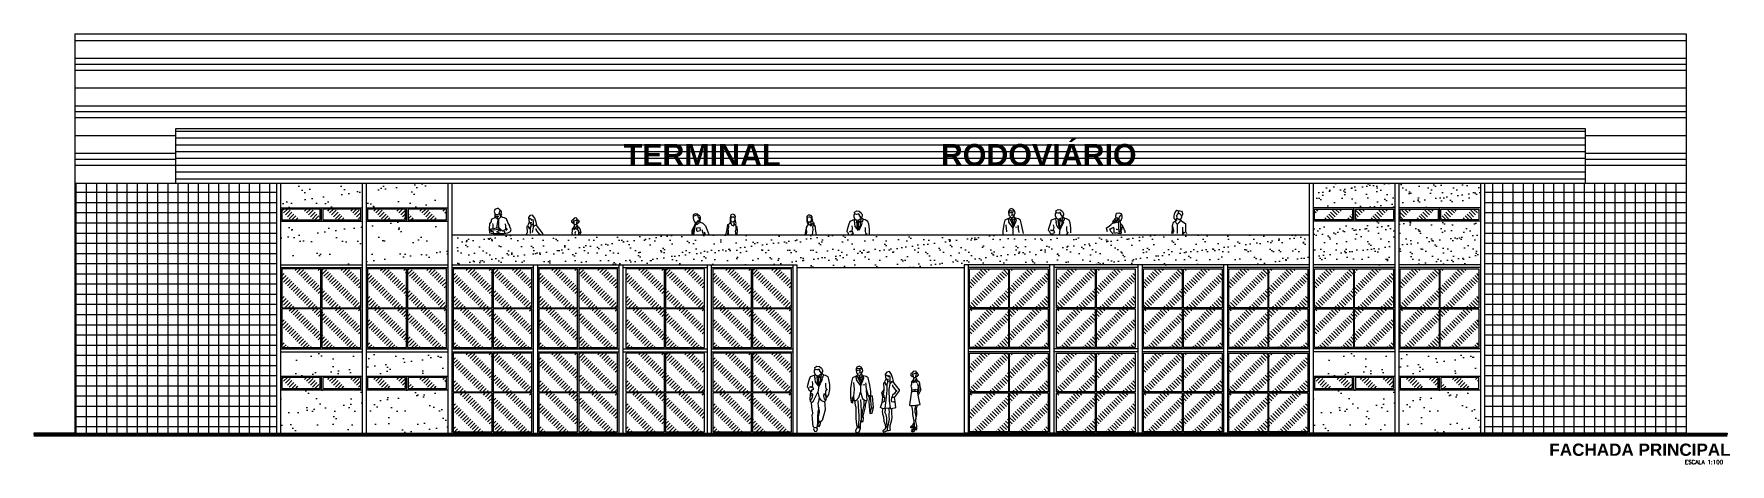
# Model space of a CAD drawing. Extents: x -151 to -2, y -18 to 162.
# Drawn here: x -147.8 to -85.4, y 143 to 158.8 of the extents above; entities that cross this region are included whole.
import ezdxf

# ---------------------------------------------------------------- set-up
doc = ezdxf.new("R2010")
doc.units = 0
doc.header["$MEASUREMENT"] = 0
for name, color, linetype in [('ALVENARIA', 7, 'CONTINUOUS'), ('ALVENARIA1', 44, 'CONTINUOUS'), ('ALVENARIA1A', 3, 'CONTINUOUS'), ('ALVENARIA2', 9, 'CONTINUOUS'), ('COBERTURA', 6, 'CONTINUOUS'), ('GENTE', 1, 'CONTINUOUS'), ('HATCH', 30, 'CONTINUOUS'), ('JAPOR', 142, 'CONTINUOUS'), ('TEXTO2', 40, 'CONTINUOUS'), ('TEXTO5', 5, 'CONTINUOUS')]:
    doc.layers.add(name, color=color, linetype=linetype)
doc.styles.add('SANSSERIFBOLD', font='sasb____.pfb')
doc.styles.add('SIMPLEX', font='SIMPLEX.SHX')
pattern_1 = [(45, (-6.75, 0), (-0.07071068, 0.07071068), [0.24, -0.36])]
pattern_2 = [(135, (-226.56512, 0), (0.07071068, 0.07071068), [0.24, -0.36])]

msp = doc.modelspace()

# ---------------------------------------------------------------- texts
at = {"layer": 'TEXTO2', "style": 'SIMPLEX'}
msp.add_text('ESCALA 1:100', height=0.15, dxfattribs=at).set_placement((-87.056, 142.992))
at = {"layer": 'TEXTO5', "style": 'SANSSERIFBOLD'}
for s, height, p in [('TERMINAL                   RODOVIÁRIO', 0.8, (-126.109, 153.978)), ('FACHADA PRINCIPAL', 0.45, (-92.044, 143.297))]:
    msp.add_text(s, height=height, dxfattribs=at).set_placement(p)

# ---------------------------------------------------------------- hatches: boundary and pattern name
at = {"layer": 'COBERTURA', "linetype": 'Continuous'}
h = msp.add_hatch(dxfattribs=at)
h.set_pattern_fill('LINE', color=256, scale=2, style=0)
h.paths.add_polyline_path([(-90.719, 155.331), (-142.596, 155.331), (-142.596, 153.331), (-90.719, 153.331)])
h.paths.add_polyline_path([(-126.356, 153.691), (-107.347, 153.691), (-107.347, 155.268), (-126.356, 155.268)], flags=24)
at = {"layer": 'HATCH', "linetype": 'Continuous'}
h = msp.add_hatch(dxfattribs=at)
h.set_pattern_fill('NET', color=256, scale=3, style=0)
h.paths.add_polyline_path([(-142.596, 153.331), (-146.31, 153.331), (-146.31, 144.131), (-138.883, 144.131), (-138.883, 153.331)])
h = msp.add_hatch(dxfattribs=at)
h.set_pattern_fill('AR-SAND', color=256, scale=0.5, style=0)
h.paths.add_polyline_path([(-138.733, 153.331), (-138.733, 152.431), (-135.733, 152.431), (-135.733, 153.331)])
h.paths.add_polyline_path([(-132.583, 152.431), (-132.583, 153.331), (-135.583, 153.331), (-135.583, 152.431)])
h.paths.add_polyline_path([(-132.583, 150.331), (-132.583, 151.931), (-135.583, 151.931), (-135.583, 150.331)])
h.paths.add_polyline_path([(-135.733, 151.931), (-138.733, 151.931), (-138.733, 150.331), (-135.733, 150.331)])
h = msp.add_hatch(dxfattribs=at)
h.set_pattern_fill('AR-SAND', color=256, scale=0.3, style=0)
h.paths.add_polyline_path([(-97.733, 152.431), (-97.733, 153.331), (-100.733, 153.331), (-100.733, 152.431)])
h = msp.add_hatch(dxfattribs=at)
h.set_pattern_fill('AR-SAND', color=256, scale=0.3, style=0)
h.paths.add_polyline_path([(-97.583, 153.331), (-97.583, 152.431), (-94.583, 152.431), (-94.583, 153.331)])
h = msp.add_hatch(dxfattribs=at)
h.set_pattern_fill('NET', color=256, scale=3, style=0)
h.paths.add_polyline_path([(-90.719, 153.331), (-94.433, 153.331), (-94.433, 144.131), (-87.005, 144.131), (-87.005, 153.331)])
at = {"layer": 'HATCH'}
h = msp.add_hatch(dxfattribs=at)
h.set_pattern_fill('ACAD_ISO03W100', color=256, scale=0.02, angle=45, style=0)
h.set_pattern_definition(pattern_1)
h.paths.add_polyline_path([(-138.683, 152.381), (-138.683, 151.981), (-137.283, 151.981), (-137.283, 152.381)])
h.paths.add_polyline_path([(-135.783, 151.981), (-135.783, 152.381), (-137.183, 152.381), (-137.183, 151.981)])
h.paths.add_polyline_path([(-134.133, 151.981), (-134.133, 152.381), (-135.533, 152.381), (-135.533, 151.981)])
h.paths.add_polyline_path([(-132.633, 151.981), (-132.633, 152.381), (-134.033, 152.381), (-134.033, 151.981)])
h = msp.add_hatch(dxfattribs=at)
h.set_pattern_fill('ACAD_ISO03W100', color=256, scale=0.02, angle=45, style=0)
h.set_pattern_definition(pattern_2)
h.paths.add_polyline_path([(-96.033, 152.381), (-96.033, 151.981), (-94.633, 151.981), (-94.633, 152.381)])
h.paths.add_polyline_path([(-96.133, 151.981), (-96.133, 152.381), (-97.533, 152.381), (-97.533, 151.981)])
h.paths.add_polyline_path([(-97.783, 151.981), (-97.783, 152.381), (-99.183, 152.381), (-99.183, 151.981)])
h.paths.add_polyline_path([(-99.283, 151.981), (-99.283, 152.381), (-100.683, 152.381), (-100.683, 151.981)])
at = {"layer": 'HATCH', "linetype": 'Continuous'}
h = msp.add_hatch(dxfattribs=at)
h.set_pattern_fill('AR-SAND', color=256, scale=0.3, style=0)
h.paths.add_polyline_path([(-100.733, 151.931), (-100.733, 150.331), (-97.733, 150.331), (-97.733, 151.931)])
h.paths.add_polyline_path([(-97.583, 151.931), (-97.583, 150.331), (-94.583, 150.331), (-94.583, 151.931)])
h = msp.add_hatch(dxfattribs=at)
h.set_pattern_fill('AR-SAND', color=256, scale=0.3, style=0)
h.paths.add_polyline_path([(-126.283, 150.331), (-126.283, 151.431), (-132.433, 151.431), (-132.433, 150.331), (-129.433, 150.331), (-129.283, 150.331)])
h = msp.add_hatch(dxfattribs=at)
h.set_pattern_fill('AR-SAND', color=256, scale=0.3, style=0)
h.paths.add_polyline_path([(-113.583, 151.431), (-126.283, 151.431), (-126.283, 150.331), (-126.133, 150.331), (-123.033, 150.331), (-122.883, 150.331), (-119.883, 150.331), (-119.733, 150.331), (-119.733, 150.231), (-113.583, 150.231)])
h = msp.add_hatch(dxfattribs=at)
h.set_pattern_fill('AR-SAND', color=256, scale=0.3, style=0)
h.paths.add_polyline_path([(-100.883, 151.431), (-113.583, 151.431), (-113.583, 150.331), (-113.433, 150.331), (-110.433, 150.331), (-110.283, 150.331), (-107.183, 150.331), (-107.033, 150.331), (-104.033, 150.331), (-103.883, 150.331), (-100.883, 150.331)])
at = {"layer": 'HATCH'}
h = msp.add_hatch(dxfattribs=at)
h.set_pattern_fill('ACAD_ISO03W100', color=256, scale=0.02, angle=45, style=0)
h.set_pattern_definition(pattern_1)
h.paths.add_polyline_path([(-137.253, 150.181), (-138.683, 150.181), (-138.683, 148.751), (-137.253, 148.751)])
h.paths.add_polyline_path([(-137.213, 148.751), (-135.783, 148.751), (-135.783, 150.181), (-137.213, 150.181)])
h.paths.add_polyline_path([(-137.213, 148.711), (-137.213, 147.281), (-135.783, 147.281), (-135.783, 148.711)])
h.paths.add_polyline_path([(-138.683, 148.711), (-138.683, 147.281), (-137.253, 147.281), (-137.253, 148.711)])
h = msp.add_hatch(dxfattribs=at)
h.set_pattern_fill('ACAD_ISO03W100', color=256, scale=0.02, angle=45, style=0)
h.set_pattern_definition([(45, (-3.6, 0), (-0.07071068, 0.07071068), [0.24, -0.36])])
h.paths.add_polyline_path([(-134.103, 150.181), (-135.533, 150.181), (-135.533, 148.751), (-134.103, 148.751)])
h.paths.add_polyline_path([(-134.063, 148.751), (-132.633, 148.751), (-132.633, 150.181), (-134.063, 150.181)])
h.paths.add_polyline_path([(-134.063, 148.711), (-134.063, 147.281), (-132.633, 147.281), (-132.633, 148.711)])
h.paths.add_polyline_path([(-135.533, 148.711), (-135.533, 147.281), (-134.103, 147.281), (-134.103, 148.711)])
h = msp.add_hatch(dxfattribs=at)
h.set_pattern_fill('ACAD_ISO03W100', color=256, scale=0.02, angle=45, style=0)
h.set_pattern_definition([(45, (-0.45, 0), (-0.07071068, 0.07071068), [0.24, -0.36])])
h.paths.add_polyline_path([(-130.953, 150.181), (-132.383, 150.181), (-132.383, 148.751), (-130.953, 148.751)])
h.paths.add_polyline_path([(-130.913, 148.751), (-129.483, 148.751), (-129.483, 150.181), (-130.913, 150.181)])
h.paths.add_polyline_path([(-130.913, 148.711), (-130.913, 147.281), (-129.483, 147.281), (-129.483, 148.711)])
h.paths.add_polyline_path([(-132.383, 148.711), (-132.383, 147.281), (-130.953, 147.281), (-130.953, 148.711)])
h = msp.add_hatch(dxfattribs=at)
h.set_pattern_fill('ACAD_ISO03W100', color=256, scale=0.02, angle=45, style=0)
h.set_pattern_definition([(45, (2.7, 0), (-0.07071068, 0.07071068), [0.24, -0.36])])
h.paths.add_polyline_path([(-127.803, 150.181), (-129.233, 150.181), (-129.233, 148.751), (-127.803, 148.751)])
h.paths.add_polyline_path([(-127.763, 148.751), (-126.333, 148.751), (-126.333, 150.181), (-127.763, 150.181)])
h.paths.add_polyline_path([(-127.763, 148.711), (-127.763, 147.281), (-126.333, 147.281), (-126.333, 148.711)])
h.paths.add_polyline_path([(-129.233, 148.711), (-129.233, 147.281), (-127.803, 147.281), (-127.803, 148.711)])
h = msp.add_hatch(dxfattribs=at)
h.set_pattern_fill('ACAD_ISO03W100', color=256, scale=0.02, angle=45, style=0)
h.set_pattern_definition([(45, (5.9, 0), (-0.07071068, 0.07071068), [0.24, -0.36])])
h.paths.add_polyline_path([(-124.603, 150.181), (-126.033, 150.181), (-126.033, 148.751), (-124.603, 148.751)])
h.paths.add_polyline_path([(-124.563, 148.751), (-123.133, 148.751), (-123.133, 150.181), (-124.563, 150.181)])
h.paths.add_polyline_path([(-124.563, 148.711), (-124.563, 147.281), (-123.133, 147.281), (-123.133, 148.711)])
h.paths.add_polyline_path([(-126.033, 148.711), (-126.033, 147.281), (-124.603, 147.281), (-124.603, 148.711)])
h = msp.add_hatch(dxfattribs=at)
h.set_pattern_fill('ACAD_ISO03W100', color=256, scale=0.02, angle=45, style=0)
h.set_pattern_definition([(45, (9.1, 0), (-0.07071068, 0.07071068), [0.24, -0.36])])
h.paths.add_polyline_path([(-121.403, 150.181), (-122.833, 150.181), (-122.833, 148.751), (-121.403, 148.751)])
h.paths.add_polyline_path([(-121.363, 148.751), (-119.933, 148.751), (-119.933, 150.181), (-121.363, 150.181)])
h.paths.add_polyline_path([(-121.363, 148.711), (-121.363, 147.281), (-119.933, 147.281), (-119.933, 148.711)])
h.paths.add_polyline_path([(-122.833, 148.711), (-122.833, 147.281), (-121.403, 147.281), (-121.403, 148.711)])
h = msp.add_hatch(dxfattribs=at)
h.set_pattern_fill('ACAD_ISO03W100', color=256, scale=0.02, angle=45, style=0)
h.set_pattern_definition([(135, (-242.41512, 0), (0.07071068, 0.07071068), [0.24, -0.36])])
h.paths.add_polyline_path([(-111.913, 148.751), (-110.483, 148.751), (-110.483, 150.181), (-111.913, 150.181)])
h.paths.add_polyline_path([(-111.953, 150.181), (-113.383, 150.181), (-113.383, 148.751), (-111.953, 148.751)])
h.paths.add_polyline_path([(-113.383, 148.711), (-113.383, 147.281), (-111.953, 147.281), (-111.953, 148.711)])
h.paths.add_polyline_path([(-111.913, 148.711), (-111.913, 147.281), (-110.483, 147.281), (-110.483, 148.711)])
h = msp.add_hatch(dxfattribs=at)
h.set_pattern_fill('ACAD_ISO03W100', color=256, scale=0.02, angle=45, style=0)
h.set_pattern_definition([(135, (-239.21512, 0), (0.07071068, 0.07071068), [0.24, -0.36])])
h.paths.add_polyline_path([(-108.713, 148.751), (-107.283, 148.751), (-107.283, 150.181), (-108.713, 150.181)])
h.paths.add_polyline_path([(-108.753, 150.181), (-110.183, 150.181), (-110.183, 148.751), (-108.753, 148.751)])
h.paths.add_polyline_path([(-110.183, 148.711), (-110.183, 147.281), (-108.753, 147.281), (-108.753, 148.711)])
h.paths.add_polyline_path([(-108.713, 148.711), (-108.713, 147.281), (-107.283, 147.281), (-107.283, 148.711)])
h = msp.add_hatch(dxfattribs=at)
h.set_pattern_fill('ACAD_ISO03W100', color=256, scale=0.02, angle=45, style=0)
h.set_pattern_definition([(135, (-236.01512, 0), (0.07071068, 0.07071068), [0.24, -0.36])])
h.paths.add_polyline_path([(-105.513, 148.751), (-104.083, 148.751), (-104.083, 150.181), (-105.513, 150.181)])
h.paths.add_polyline_path([(-105.553, 150.181), (-106.983, 150.181), (-106.983, 148.751), (-105.553, 148.751)])
h.paths.add_polyline_path([(-106.983, 148.711), (-106.983, 147.281), (-105.553, 147.281), (-105.553, 148.711)])
h.paths.add_polyline_path([(-105.513, 148.711), (-105.513, 147.281), (-104.083, 147.281), (-104.083, 148.711)])
h = msp.add_hatch(dxfattribs=at)
h.set_pattern_fill('ACAD_ISO03W100', color=256, scale=0.02, angle=45, style=0)
h.set_pattern_definition([(135, (-232.86512, 0), (0.07071068, 0.07071068), [0.24, -0.36])])
h.paths.add_polyline_path([(-102.363, 148.751), (-100.933, 148.751), (-100.933, 150.181), (-102.363, 150.181)])
h.paths.add_polyline_path([(-102.403, 150.181), (-103.833, 150.181), (-103.833, 148.751), (-102.403, 148.751)])
h.paths.add_polyline_path([(-103.833, 148.711), (-103.833, 147.281), (-102.403, 147.281), (-102.403, 148.711)])
h.paths.add_polyline_path([(-102.363, 148.711), (-102.363, 147.281), (-100.933, 147.281), (-100.933, 148.711)])
h = msp.add_hatch(dxfattribs=at)
h.set_pattern_fill('ACAD_ISO03W100', color=256, scale=0.02, angle=45, style=0)
h.set_pattern_definition([(135, (-229.71512, 0), (0.07071068, 0.07071068), [0.24, -0.36])])
h.paths.add_polyline_path([(-99.213, 148.751), (-97.783, 148.751), (-97.783, 150.181), (-99.213, 150.181)])
h.paths.add_polyline_path([(-99.253, 150.181), (-100.683, 150.181), (-100.683, 148.751), (-99.253, 148.751)])
h.paths.add_polyline_path([(-100.683, 148.711), (-100.683, 147.281), (-99.253, 147.281), (-99.253, 148.711)])
h.paths.add_polyline_path([(-99.213, 148.711), (-99.213, 147.281), (-97.783, 147.281), (-97.783, 148.711)])
h = msp.add_hatch(dxfattribs=at)
h.set_pattern_fill('ACAD_ISO03W100', color=256, scale=0.02, angle=45, style=0)
h.set_pattern_definition(pattern_2)
h.paths.add_polyline_path([(-96.063, 148.751), (-94.633, 148.751), (-94.633, 150.181), (-96.063, 150.181)])
h.paths.add_polyline_path([(-96.103, 150.181), (-97.533, 150.181), (-97.533, 148.751), (-96.103, 148.751)])
h.paths.add_polyline_path([(-97.533, 148.711), (-97.533, 147.281), (-96.103, 147.281), (-96.103, 148.711)])
h.paths.add_polyline_path([(-96.063, 148.711), (-96.063, 147.281), (-94.633, 147.281), (-94.633, 148.711)])
at = {"layer": 'HATCH', "linetype": 'Continuous'}
h = msp.add_hatch(dxfattribs=at)
h.set_pattern_fill('AR-SAND', color=256, scale=0.5, style=0)
h.paths.add_polyline_path([(-135.733, 146.231), (-135.733, 147.131), (-138.733, 147.131), (-138.733, 146.231)])
h.paths.add_polyline_path([(-132.583, 146.231), (-132.583, 147.131), (-135.583, 147.131), (-135.583, 146.231)])
h.paths.add_polyline_path([(-135.583, 145.731), (-135.583, 144.131), (-132.583, 144.131), (-132.583, 145.731)])
h.paths.add_polyline_path([(-138.733, 145.731), (-138.733, 144.131), (-135.733, 144.131), (-135.733, 145.731)])
at = {"layer": 'HATCH'}
h = msp.add_hatch(dxfattribs=at)
h.set_pattern_fill('ACAD_ISO03W100', color=256, scale=0.02, angle=45, style=0)
h.set_pattern_definition([(45, (-0.45, -3.1), (-0.07071068, 0.07071068), [0.24, -0.36])])
h.paths.add_polyline_path([(-130.953, 147.081), (-132.383, 147.081), (-132.383, 145.651), (-130.953, 145.651)])
h.paths.add_polyline_path([(-130.913, 145.651), (-129.483, 145.651), (-129.483, 147.081), (-130.913, 147.081)])
h.paths.add_polyline_path([(-130.913, 145.611), (-130.913, 144.181), (-129.483, 144.181), (-129.483, 145.611)])
h.paths.add_polyline_path([(-132.383, 145.611), (-132.383, 144.181), (-130.953, 144.181), (-130.953, 145.611)])
h = msp.add_hatch(dxfattribs=at)
h.set_pattern_fill('ACAD_ISO03W100', color=256, scale=0.02, angle=45, style=0)
h.set_pattern_definition([(45, (2.7, -3.1), (-0.07071068, 0.07071068), [0.24, -0.36])])
h.paths.add_polyline_path([(-127.803, 147.081), (-129.233, 147.081), (-129.233, 145.651), (-127.803, 145.651)])
h.paths.add_polyline_path([(-127.763, 145.651), (-126.333, 145.651), (-126.333, 147.081), (-127.763, 147.081)])
h.paths.add_polyline_path([(-127.763, 145.611), (-127.763, 144.181), (-126.333, 144.181), (-126.333, 145.611)])
h.paths.add_polyline_path([(-129.233, 145.611), (-129.233, 144.181), (-127.803, 144.181), (-127.803, 145.611)])
h = msp.add_hatch(dxfattribs=at)
h.set_pattern_fill('ACAD_ISO03W100', color=256, scale=0.02, angle=45, style=0)
h.set_pattern_definition([(45, (5.9, -3.1), (-0.07071068, 0.07071068), [0.24, -0.36])])
h.paths.add_polyline_path([(-124.603, 147.081), (-126.033, 147.081), (-126.033, 145.651), (-124.603, 145.651)])
h.paths.add_polyline_path([(-124.563, 145.651), (-123.133, 145.651), (-123.133, 147.081), (-124.563, 147.081)])
h.paths.add_polyline_path([(-124.563, 145.611), (-124.563, 144.181), (-123.133, 144.181), (-123.133, 145.611)])
h.paths.add_polyline_path([(-126.033, 145.611), (-126.033, 144.181), (-124.603, 144.181), (-124.603, 145.611)])
h = msp.add_hatch(dxfattribs=at)
h.set_pattern_fill('ACAD_ISO03W100', color=256, scale=0.02, angle=45, style=0)
h.set_pattern_definition([(45, (9.1, -3.1), (-0.07071068, 0.07071068), [0.24, -0.36])])
h.paths.add_polyline_path([(-121.403, 147.081), (-122.833, 147.081), (-122.833, 145.651), (-121.403, 145.651)])
h.paths.add_polyline_path([(-121.363, 145.651), (-119.933, 145.651), (-119.933, 147.081), (-121.363, 147.081)])
h.paths.add_polyline_path([(-121.363, 145.611), (-121.363, 144.181), (-119.933, 144.181), (-119.933, 145.611)])
h.paths.add_polyline_path([(-122.833, 145.611), (-122.833, 144.181), (-121.403, 144.181), (-121.403, 145.611)])
h = msp.add_hatch(dxfattribs=at)
h.set_pattern_fill('ACAD_ISO03W100', color=256, scale=0.02, angle=45, style=0)
h.set_pattern_definition([(135, (-242.41512, -3.1), (0.07071068, 0.07071068), [0.24, -0.36])])
h.paths.add_polyline_path([(-111.913, 145.651), (-110.483, 145.651), (-110.483, 147.081), (-111.913, 147.081)])
h.paths.add_polyline_path([(-111.953, 147.081), (-113.383, 147.081), (-113.383, 145.651), (-111.953, 145.651)])
h.paths.add_polyline_path([(-113.383, 145.611), (-113.383, 144.181), (-111.953, 144.181), (-111.953, 145.611)])
h.paths.add_polyline_path([(-111.913, 145.611), (-111.913, 144.181), (-110.483, 144.181), (-110.483, 145.611)])
h = msp.add_hatch(dxfattribs=at)
h.set_pattern_fill('ACAD_ISO03W100', color=256, scale=0.02, angle=45, style=0)
h.set_pattern_definition([(135, (-239.21512, -3.1), (0.07071068, 0.07071068), [0.24, -0.36])])
h.paths.add_polyline_path([(-108.713, 145.651), (-107.283, 145.651), (-107.283, 147.081), (-108.713, 147.081)])
h.paths.add_polyline_path([(-108.753, 147.081), (-110.183, 147.081), (-110.183, 145.651), (-108.753, 145.651)])
h.paths.add_polyline_path([(-110.183, 145.611), (-110.183, 144.181), (-108.753, 144.181), (-108.753, 145.611)])
h.paths.add_polyline_path([(-108.713, 145.611), (-108.713, 144.181), (-107.283, 144.181), (-107.283, 145.611)])
h = msp.add_hatch(dxfattribs=at)
h.set_pattern_fill('ACAD_ISO03W100', color=256, scale=0.02, angle=45, style=0)
h.set_pattern_definition([(135, (-236.01512, -3.1), (0.07071068, 0.07071068), [0.24, -0.36])])
h.paths.add_polyline_path([(-105.513, 145.651), (-104.083, 145.651), (-104.083, 147.081), (-105.513, 147.081)])
h.paths.add_polyline_path([(-105.553, 147.081), (-106.983, 147.081), (-106.983, 145.651), (-105.553, 145.651)])
h.paths.add_polyline_path([(-106.983, 145.611), (-106.983, 144.181), (-105.553, 144.181), (-105.553, 145.611)])
h.paths.add_polyline_path([(-105.513, 145.611), (-105.513, 144.181), (-104.083, 144.181), (-104.083, 145.611)])
h = msp.add_hatch(dxfattribs=at)
h.set_pattern_fill('ACAD_ISO03W100', color=256, scale=0.02, angle=45, style=0)
h.set_pattern_definition([(135, (-232.86512, -3.1), (0.07071068, 0.07071068), [0.24, -0.36])])
h.paths.add_polyline_path([(-102.363, 145.651), (-100.933, 145.651), (-100.933, 147.081), (-102.363, 147.081)])
h.paths.add_polyline_path([(-102.403, 147.081), (-103.833, 147.081), (-103.833, 145.651), (-102.403, 145.651)])
h.paths.add_polyline_path([(-103.833, 145.611), (-103.833, 144.181), (-102.403, 144.181), (-102.403, 145.611)])
h.paths.add_polyline_path([(-102.363, 145.611), (-102.363, 144.181), (-100.933, 144.181), (-100.933, 145.611)])
at = {"layer": 'HATCH', "linetype": 'Continuous'}
h = msp.add_hatch(dxfattribs=at)
h.set_pattern_fill('AR-SAND', color=256, scale=0.5, style=0)
h.set_pattern_definition([(37.5, (38, 2e-13), (-0.0314967, 0.963412), [0, -0.76, 0, -0.85, 0, -0.8125]), (7.5, (38, 2e-13), (0.884888, 1.411073), [0, -0.41, 0, -0.685, 0, -0.2625]), (327.5, (37.385, 2e-13), (1.557071, 0.0028295), [0, -0.25, 0, -0.9, 0, -1.175]), (317.5, (37.385, 2e-13), (1.503063, 0.438838), [0, -0.125, 0, -0.59, 0, -0.675])])
h.paths.add_polyline_path([(-97.733, 146.231), (-97.733, 147.131), (-100.733, 147.131), (-100.733, 146.231)])
h.paths.add_polyline_path([(-94.583, 146.231), (-94.583, 147.131), (-97.583, 147.131), (-97.583, 146.231)])
h.paths.add_polyline_path([(-97.583, 145.731), (-97.583, 144.131), (-94.583, 144.131), (-94.583, 145.731)])
h.paths.add_polyline_path([(-100.733, 145.731), (-100.733, 144.131), (-97.733, 144.131), (-97.733, 145.731)])
at = {"layer": 'HATCH'}
h = msp.add_hatch(dxfattribs=at)
h.set_pattern_fill('ACAD_ISO03W100', color=256, scale=0.02, angle=45, style=0)
h.set_pattern_definition([(45, (-6.75, -6.2), (-0.07071068, 0.07071068), [0.24, -0.36])])
h.paths.add_polyline_path([(-138.683, 146.181), (-138.683, 145.781), (-137.283, 145.781), (-137.283, 146.181)])
h.paths.add_polyline_path([(-135.783, 145.781), (-135.783, 146.181), (-137.183, 146.181), (-137.183, 145.781)])
h.paths.add_polyline_path([(-134.133, 145.781), (-134.133, 146.181), (-135.533, 146.181), (-135.533, 145.781)])
h.paths.add_polyline_path([(-132.633, 145.781), (-132.633, 146.181), (-134.033, 146.181), (-134.033, 145.781)])
h = msp.add_hatch(dxfattribs=at)
h.set_pattern_fill('ACAD_ISO03W100', color=256, scale=0.02, angle=45, style=0)
h.set_pattern_definition([(45, (31.25, -6.2), (-0.07071068, 0.07071068), [0.24, -0.36])])
h.paths.add_polyline_path([(-100.683, 146.181), (-100.683, 145.781), (-99.283, 145.781), (-99.283, 146.181)])
h.paths.add_polyline_path([(-97.783, 145.781), (-97.783, 146.181), (-99.183, 146.181), (-99.183, 145.781)])
h.paths.add_polyline_path([(-96.133, 145.781), (-96.133, 146.181), (-97.533, 146.181), (-97.533, 145.781)])
h.paths.add_polyline_path([(-94.633, 145.781), (-94.633, 146.181), (-96.033, 146.181), (-96.033, 145.781)])

# ---------------------------------------------------------------- linework, layer by layer
at = {"layer": 'ALVENARIA'}
for p, q in [((-146.31, 153.331), (-146.31, 144.131)), ((-146.31, 153.331), (-142.596, 153.331)), ((-138.883, 153.331), (-138.883, 144.131)), ((-138.733, 153.331), (-138.733, 144.131)), ((-135.733, 153.331), (-135.733, 144.131)), ((-135.583, 153.331), (-135.583, 144.131)), ((-132.583, 153.331), (-132.583, 144.131)), ((-132.433, 153.331), (-132.433, 144.131)), ((-100.883, 153.331), (-100.883, 144.131)), ((-100.733, 153.331), (-100.733, 144.131)), ((-97.733, 153.331), (-97.733, 144.131)), ((-97.583, 153.331), (-97.583, 144.131)), ((-94.583, 153.331), (-94.583, 144.131)), ((-94.433, 153.331), (-94.433, 144.131)), ((-90.719, 153.331), (-87.005, 153.331)), ((-87.005, 153.331), (-87.005, 144.131)), ((-132.433, 151.431), (-100.883, 151.431)), ((-129.433, 150.331), (-129.433, 144.131)), ((-129.433, 150.331), (-129.283, 150.331)), ((-129.283, 150.331), (-129.283, 144.131)), ((-126.283, 150.331), (-126.283, 144.131)), ((-126.283, 150.331), (-126.133, 150.331)), ((-126.133, 150.331), (-126.133, 144.131)), ((-123.033, 150.331), (-123.033, 144.131)), ((-123.033, 150.331), (-122.883, 150.331)), ((-122.883, 150.331), (-122.883, 144.131)), ((-119.883, 150.331), (-119.883, 144.131)), ((-119.883, 150.331), (-119.733, 150.331)), ((-119.733, 150.331), (-119.733, 144.131)), ((-119.733, 150.231), (-113.583, 150.231)), ((-113.583, 150.331), (-113.583, 144.131)), ((-113.433, 150.331), (-113.583, 150.331)), ((-113.433, 150.331), (-113.433, 144.131)), ((-110.433, 150.331), (-110.433, 144.131)), ((-110.283, 150.331), (-110.433, 150.331)), ((-110.283, 150.331), (-110.283, 144.131)), ((-107.183, 150.331), (-107.183, 144.131)), ((-107.033, 150.331), (-107.183, 150.331)), ((-107.033, 150.331), (-107.033, 144.131)), ((-104.033, 150.331), (-104.033, 144.131)), ((-103.883, 150.331), (-104.033, 150.331)), ((-103.883, 150.331), (-103.883, 144.131)), ((-138.733, 147.131), (-135.733, 147.131)), ((-135.583, 147.131), (-132.583, 147.131)), ((-97.733, 147.131), (-100.733, 147.131)), ((-94.583, 147.131), (-97.583, 147.131)), ((-146.31, 144.131), (-132.583, 144.131)), ((-132.583, 144.131), (-132.433, 144.131)), ((-129.433, 144.131), (-129.283, 144.131)), ((-126.283, 144.131), (-126.133, 144.131)), ((-123.033, 144.131), (-122.883, 144.131)), ((-119.883, 144.131), (-119.733, 144.131)), ((-113.433, 144.131), (-113.583, 144.131)), ((-110.283, 144.131), (-110.433, 144.131)), ((-107.033, 144.131), (-107.183, 144.131)), ((-103.883, 144.131), (-104.033, 144.131)), ((-100.733, 144.131), (-100.883, 144.131)), ((-87.005, 144.131), (-100.733, 144.131)), ((-85.505, 144.131), (-85.505, 144.081))]:
    msp.add_line(p, q, dxfattribs=at)
at = {"layer": 'ALVENARIA1'}
for p, q in [((-138.733, 152.431), (-135.733, 152.431)), ((-137.233, 151.931), (-137.233, 152.431)), ((-135.583, 152.431), (-132.583, 152.431)), ((-134.083, 151.931), (-134.083, 152.431)), ((-97.733, 152.431), (-100.733, 152.431)), ((-99.233, 151.931), (-99.233, 152.431)), ((-94.583, 152.431), (-97.583, 152.431)), ((-96.083, 151.931), (-96.083, 152.431)), ((-138.733, 151.931), (-135.733, 151.931)), ((-135.583, 151.931), (-132.583, 151.931)), ((-97.733, 151.931), (-100.733, 151.931)), ((-94.583, 151.931), (-97.583, 151.931)), ((-138.733, 150.331), (-135.733, 150.331)), ((-138.733, 150.231), (-135.733, 150.231)), ((-135.733, 150.231), (-135.733, 147.231)), ((-135.583, 150.331), (-132.583, 150.331)), ((-135.583, 150.231), (-132.583, 150.231)), ((-132.433, 150.331), (-129.433, 150.331)), ((-132.433, 150.231), (-129.433, 150.231)), ((-129.283, 150.331), (-126.283, 150.331)), ((-129.283, 150.231), (-126.283, 150.231)), ((-126.133, 150.331), (-123.033, 150.331)), ((-126.133, 150.231), (-123.033, 150.231)), ((-122.883, 150.331), (-119.883, 150.331)), ((-122.883, 150.231), (-119.883, 150.231)), ((-110.433, 150.331), (-113.433, 150.331)), ((-110.433, 150.231), (-113.433, 150.231)), ((-107.183, 150.331), (-110.283, 150.331)), ((-107.183, 150.231), (-110.283, 150.231)), ((-104.033, 150.331), (-107.033, 150.331)), ((-104.033, 150.231), (-107.033, 150.231)), ((-100.883, 150.331), (-103.883, 150.331)), ((-100.883, 150.231), (-103.883, 150.231)), ((-97.733, 150.331), (-100.733, 150.331)), ((-97.733, 150.231), (-100.733, 150.231)), ((-94.583, 150.331), (-97.583, 150.331)), ((-94.583, 150.231), (-97.583, 150.231)), ((-138.733, 147.231), (-135.733, 147.231)), ((-135.583, 147.231), (-132.583, 147.231)), ((-132.433, 147.231), (-129.433, 147.231)), ((-132.433, 147.131), (-129.433, 147.131)), ((-129.283, 147.231), (-126.283, 147.231)), ((-129.283, 147.131), (-126.283, 147.131)), ((-126.133, 147.231), (-123.033, 147.231)), ((-126.133, 147.131), (-123.033, 147.131)), ((-122.883, 147.231), (-119.883, 147.231)), ((-122.883, 147.131), (-119.883, 147.131)), ((-110.433, 147.231), (-113.433, 147.231)), ((-110.433, 147.131), (-113.433, 147.131)), ((-107.183, 147.231), (-110.283, 147.231)), ((-107.183, 147.131), (-110.283, 147.131)), ((-104.033, 147.231), (-107.033, 147.231)), ((-104.033, 147.131), (-107.033, 147.131)), ((-100.883, 147.231), (-103.883, 147.231)), ((-100.883, 147.131), (-103.883, 147.131)), ((-97.733, 147.231), (-100.733, 147.231)), ((-94.583, 147.231), (-97.583, 147.231)), ((-138.733, 146.231), (-135.733, 146.231)), ((-137.233, 145.731), (-137.233, 146.231)), ((-135.583, 146.231), (-132.583, 146.231)), ((-134.083, 145.731), (-134.083, 146.231)), ((-100.733, 146.231), (-97.733, 146.231)), ((-99.233, 145.731), (-99.233, 146.231)), ((-97.583, 146.231), (-94.583, 146.231)), ((-96.083, 145.731), (-96.083, 146.231)), ((-138.733, 145.731), (-135.733, 145.731)), ((-135.583, 145.731), (-132.583, 145.731)), ((-100.733, 145.731), (-97.733, 145.731)), ((-97.583, 145.731), (-94.583, 145.731)), ((-147.81, 144.131), (-147.81, 144.081)), ((-146.31, 144.131), (-147.81, 144.131)), ((-132.433, 144.131), (-129.433, 144.131)), ((-129.283, 144.131), (-126.283, 144.131)), ((-126.133, 144.131), (-123.033, 144.131)), ((-122.883, 144.131), (-119.883, 144.131)), ((-119.733, 144.131), (-113.583, 144.131)), ((-110.433, 144.131), (-113.433, 144.131)), ((-107.183, 144.131), (-110.283, 144.131)), ((-104.033, 144.131), (-107.033, 144.131)), ((-100.883, 144.131), (-103.883, 144.131)), ((-87.005, 144.131), (-85.505, 144.131))]:
    msp.add_line(p, q, dxfattribs=at)
at = {"layer": 'ALVENARIA1A'}
msp.add_lwpolyline([(-142.596, 153.331), (-90.719, 153.331), (-90.719, 155.331), (-142.596, 155.331)], close=True, dxfattribs=at)
at = {"layer": 'ALVENARIA2'}
for p, q in [((-85.505, 144.081), (-147.81, 144.081)), ((-85.505, 144.051), (-147.81, 144.051)), ((-85.505, 144.021), (-147.81, 144.021))]:
    msp.add_line(p, q, dxfattribs=at)
at = {"layer": 'COBERTURA'}
for p, q in [((-146.31, 158.831), (-146.31, 153.331)), ((-146.31, 158.831), (-87.005, 158.831)), ((-146.31, 158.594), (-87.005, 158.594)), ((-87.005, 158.831), (-87.005, 153.331)), ((-146.31, 157.938), (-87.005, 157.938)), ((-146.31, 157.719), (-87.005, 157.719)), ((-146.31, 157.5), (-87.005, 157.5)), ((-146.31, 156.844), (-87.005, 156.844)), ((-146.31, 156.188), (-87.005, 156.188)), ((-146.31, 155.969), (-87.005, 155.969)), ((-146.31, 155.75), (-87.005, 155.75)), ((-146.31, 155.094), (-142.596, 155.094)), ((-90.719, 155.094), (-87.005, 155.094)), ((-146.31, 154.438), (-142.596, 154.438)), ((-146.31, 154.219), (-142.596, 154.219)), ((-90.719, 154.438), (-87.005, 154.438)), ((-90.719, 154.219), (-87.005, 154.219)), ((-146.31, 154), (-142.596, 154)), ((-90.719, 154), (-87.005, 154))]:
    msp.add_line(p, q, dxfattribs=at)
at = {"layer": 'GENTE'}
for p, q in [((-130.853, 152.366), (-130.873, 152.295)), ((-130.769, 152.399), (-130.853, 152.366)), ((-130.717, 152.405), (-130.769, 152.399)), ((-130.652, 152.34), (-130.717, 152.405)), ((-130.691, 152.211), (-130.652, 152.34)), ((-130.626, 152.327), (-130.659, 152.34)), ((-130.601, 152.262), (-130.626, 152.327)), ((-117.614, 152.272), (-117.534, 152.316)), ((-117.534, 152.316), (-117.446, 152.308)), ((-117.446, 152.308), (-117.366, 152.246)), ((-111.914, 152.369), (-111.944, 152.297)), ((-111.944, 152.297), (-111.944, 152.238)), ((-111.926, 152.232), (-111.914, 152.309)), ((-111.837, 152.405), (-111.914, 152.369)), ((-111.914, 152.309), (-111.873, 152.327)), ((-111.873, 152.327), (-111.825, 152.315)), ((-111.759, 152.369), (-111.837, 152.405)), ((-111.825, 152.315), (-111.771, 152.327)), ((-111.771, 152.327), (-111.718, 152.267)), ((-111.718, 152.291), (-111.759, 152.369)), ((-110.201, 152.317), (-110.122, 152.361)), ((-110.183, 152.246), (-110.201, 152.317)), ((-110.122, 152.361), (-110.033, 152.352)), ((-110.033, 152.352), (-109.954, 152.29)), ((-105.793, 152.306), (-105.826, 152.251)), ((-105.749, 152.324), (-105.793, 152.306)), ((-105.705, 152.321), (-105.749, 152.324)), ((-105.691, 152.295), (-105.705, 152.321)), ((-105.694, 152.302), (-105.665, 152.317)), ((-105.665, 152.317), (-105.632, 152.317)), ((-105.632, 152.317), (-105.584, 152.299)), ((-105.584, 152.299), (-105.562, 152.273)), ((-131.041, 151.841), (-131.061, 151.653)), ((-130.983, 151.919), (-131.041, 151.841)), ((-130.691, 151.686), (-131.009, 151.64)), ((-130.827, 152.068), (-130.983, 152.003)), ((-130.983, 152.003), (-130.983, 151.919)), ((-130.938, 151.848), (-130.918, 151.802)), ((-130.918, 151.802), (-130.925, 151.647)), ((-130.873, 152.295), (-130.84, 152.178)), ((-130.84, 152.178), (-130.776, 152.185)), ((-130.834, 152.062), (-130.84, 152.178)), ((-130.724, 151.997), (-130.827, 152.068)), ((-130.808, 152.126), (-130.698, 152.126)), ((-130.776, 151.783), (-130.782, 151.666)), ((-130.776, 152.185), (-130.75, 152.178)), ((-130.756, 151.906), (-130.776, 151.783)), ((-130.763, 152.126), (-130.75, 152.049)), ((-130.737, 152.003), (-130.756, 151.906)), ((-130.75, 152.178), (-130.691, 152.211)), ((-130.652, 152.074), (-130.724, 151.997)), ((-130.711, 152.016), (-130.711, 151.815)), ((-130.711, 151.815), (-130.711, 151.686)), ((-130.691, 151.64), (-130.691, 151.692)), ((-130.691, 151.692), (-130.62, 151.614)), ((-130.685, 152.224), (-130.672, 152.204)), ((-130.672, 152.204), (-130.652, 152.165)), ((-130.652, 152.165), (-130.614, 152.191)), ((-130.639, 152.12), (-130.652, 152.172)), ((-130.639, 152.12), (-130.652, 152.074)), ((-130.614, 152.159), (-130.639, 152.12)), ((-130.568, 152.074), (-130.639, 152.12)), ((-130.614, 152.191), (-130.601, 152.262)), ((-130.614, 152.204), (-130.601, 152.198)), ((-130.601, 152.198), (-130.614, 152.159)), ((-130.49, 152.055), (-130.568, 152.074)), ((-130.419, 152.023), (-130.49, 152.055)), ((-130.464, 151.841), (-130.452, 151.75)), ((-130.452, 151.75), (-130.458, 151.66)), ((-130.367, 151.887), (-130.419, 152.023)), ((-130.302, 151.77), (-130.367, 151.887)), ((-130.302, 151.712), (-130.302, 151.77)), ((-130.251, 151.627), (-130.302, 151.712)), ((-129.656, 151.752), (-129.621, 151.77)), ((-129.65, 151.515), (-129.656, 151.752)), ((-129.621, 151.775), (-129.61, 151.827)), ((-129.621, 151.77), (-129.587, 151.66)), ((-129.558, 152.146), (-129.616, 152.071)), ((-129.616, 152.071), (-129.61, 152.03)), ((-129.61, 152.03), (-129.546, 152.03)), ((-129.61, 151.827), (-129.575, 151.891)), ((-129.598, 152.024), (-129.598, 151.961)), ((-129.598, 151.961), (-129.575, 151.891)), ((-129.587, 151.66), (-129.552, 151.7)), ((-129.575, 151.891), (-129.546, 151.885)), ((-129.459, 152.163), (-129.558, 152.146)), ((-129.552, 151.885), (-129.488, 151.885)), ((-129.529, 151.735), (-129.552, 151.706)), ((-129.552, 151.7), (-129.546, 151.48)), ((-129.546, 152.03), (-129.511, 152.007)), ((-129.546, 151.885), (-129.529, 151.822)), ((-129.529, 151.822), (-129.529, 151.735)), ((-129.529, 151.816), (-129.494, 151.804)), ((-129.511, 152.007), (-129.494, 151.966)), ((-129.494, 151.966), (-129.459, 152.013)), ((-129.494, 151.804), (-129.442, 151.833)), ((-129.442, 151.712), (-129.477, 151.515)), ((-129.378, 152.053), (-129.459, 152.163)), ((-129.459, 152.013), (-129.442, 151.961)), ((-129.442, 151.961), (-129.436, 151.816)), ((-129.442, 151.833), (-129.436, 151.793)), ((-129.367, 151.793), (-129.442, 151.712)), ((-129.436, 151.793), (-129.436, 151.735)), ((-129.332, 151.903), (-129.378, 152.053)), ((-129.28, 151.741), (-129.367, 151.793)), ((-129.297, 151.758), (-129.332, 151.903)), ((-129.089, 151.486), (-129.28, 151.741)), ((-128.016, 151.976), (-128.03, 151.944)), ((-128.03, 151.944), (-128.023, 151.917)), ((-128.023, 151.917), (-128.023, 151.896)), ((-128.023, 151.896), (-128.009, 151.882)), ((-128.006, 151.965), (-128.016, 151.976)), ((-128.009, 151.882), (-127.981, 151.889)), ((-127.999, 151.979), (-128.006, 151.965)), ((-127.971, 151.681), (-128.002, 151.656)), ((-127.978, 151.979), (-127.999, 151.979)), ((-127.954, 151.719), (-127.988, 151.635)), ((-127.988, 151.635), (-127.954, 151.674)), ((-127.981, 151.889), (-127.981, 151.861)), ((-127.981, 151.861), (-127.971, 151.858)), ((-127.936, 152.042), (-127.978, 151.979)), ((-127.971, 151.858), (-127.957, 151.875)), ((-127.957, 151.917), (-127.95, 151.937)), ((-127.933, 151.896), (-127.957, 151.917)), ((-127.957, 151.875), (-127.936, 151.871)), ((-127.915, 151.767), (-127.954, 151.719)), ((-127.954, 151.674), (-127.929, 151.635)), ((-127.95, 151.937), (-127.853, 151.976)), ((-127.943, 151.871), (-127.943, 151.854)), ((-127.943, 151.854), (-127.926, 151.816)), ((-127.87, 152.055), (-127.936, 152.042)), ((-127.936, 151.871), (-127.933, 151.896)), ((-127.936, 151.649), (-127.912, 151.753)), ((-127.829, 151.76), (-127.929, 151.632)), ((-127.929, 151.635), (-127.863, 151.681)), ((-127.926, 151.816), (-127.881, 151.809)), ((-127.912, 151.753), (-127.919, 151.816)), ((-127.881, 151.809), (-127.849, 151.826)), ((-127.832, 152.038), (-127.87, 152.055)), ((-127.863, 151.681), (-127.797, 151.618)), ((-127.853, 151.976), (-127.822, 152.014)), ((-127.849, 151.826), (-127.836, 151.847)), ((-127.822, 151.951), (-127.846, 151.979)), ((-127.846, 151.833), (-127.829, 151.785)), ((-127.842, 151.865), (-127.825, 151.899)), ((-127.836, 151.844), (-127.842, 151.865)), ((-127.825, 151.847), (-127.836, 151.844)), ((-127.822, 152.014), (-127.832, 152.038)), ((-127.797, 151.76), (-127.832, 151.781)), ((-127.829, 151.785), (-127.829, 151.76)), ((-127.825, 151.899), (-127.822, 151.951)), ((-127.79, 151.851), (-127.825, 151.847)), ((-127.822, 152.014), (-127.808, 152.01)), ((-127.808, 152.01), (-127.794, 151.969)), ((-127.79, 151.722), (-127.797, 151.76)), ((-127.797, 151.618), (-127.79, 151.722)), ((-127.794, 151.969), (-127.78, 151.951)), ((-127.759, 151.892), (-127.79, 151.865)), ((-127.79, 151.865), (-127.79, 151.851)), ((-127.787, 151.722), (-127.721, 151.66)), ((-127.78, 151.951), (-127.763, 151.958)), ((-127.763, 151.941), (-127.773, 151.93)), ((-127.773, 151.93), (-127.77, 151.924)), ((-127.77, 151.924), (-127.752, 151.924)), ((-127.763, 151.958), (-127.763, 151.941)), ((-127.752, 151.924), (-127.759, 151.892)), ((-123.584, 151.6), (-123.523, 151.731)), ((-123.523, 151.731), (-123.56, 151.595)), ((-123.481, 152.205), (-123.551, 152.167)), ((-123.551, 152.167), (-123.551, 152.12)), ((-123.551, 152.12), (-123.518, 152.134)), ((-123.546, 152.12), (-123.551, 152.045)), ((-123.551, 152.045), (-123.528, 151.956)), ((-123.532, 151.441), (-123.481, 151.731)), ((-123.528, 151.956), (-123.504, 151.909)), ((-123.49, 151.792), (-123.523, 151.731)), ((-123.518, 152.134), (-123.42, 152.172)), ((-123.504, 151.909), (-123.471, 151.895)), ((-123.471, 151.783), (-123.49, 151.792)), ((-123.485, 151.797), (-123.481, 151.83)), ((-123.392, 152.195), (-123.481, 152.205)), ((-123.481, 151.83), (-123.462, 151.848)), ((-123.481, 151.731), (-123.471, 151.783)), ((-123.448, 151.839), (-123.476, 151.834)), ((-123.448, 151.801), (-123.476, 151.783)), ((-123.471, 151.89), (-123.396, 151.919)), ((-123.471, 151.839), (-123.471, 151.89)), ((-123.462, 151.848), (-123.368, 151.919)), ((-123.434, 151.825), (-123.448, 151.839)), ((-123.448, 151.839), (-123.448, 151.801)), ((-123.42, 151.797), (-123.434, 151.825)), ((-123.42, 152.172), (-123.364, 152.167)), ((-123.364, 151.853), (-123.42, 151.797)), ((-123.42, 151.689), (-123.303, 151.698)), ((-123.415, 151.576), (-123.42, 151.689)), ((-123.396, 151.919), (-123.364, 151.97)), ((-123.364, 152.167), (-123.392, 152.195)), ((-123.368, 151.919), (-123.317, 151.933)), ((-123.364, 152.162), (-123.335, 152.172)), ((-123.364, 152.134), (-123.364, 152.162)), ((-123.364, 152.097), (-123.364, 152.134)), ((-123.349, 152.073), (-123.364, 152.097)), ((-123.284, 151.89), (-123.364, 151.853)), ((-123.345, 152.036), (-123.349, 152.073)), ((-123.326, 152.064), (-123.345, 152.036)), ((-123.335, 152.172), (-123.289, 152.101)), ((-123.312, 152.059), (-123.326, 152.064)), ((-123.326, 151.97), (-123.321, 151.994)), ((-123.298, 151.989), (-123.326, 151.942)), ((-123.326, 151.942), (-123.326, 151.97)), ((-123.321, 151.937), (-123.326, 151.942)), ((-123.321, 151.994), (-123.312, 152.059)), ((-123.321, 151.933), (-123.321, 151.937)), ((-123.317, 151.933), (-123.289, 151.914)), ((-123.303, 151.698), (-123.293, 151.609)), ((-123.289, 152.101), (-123.298, 151.989)), ((-123.289, 151.914), (-123.284, 151.89)), ((-123.284, 151.895), (-123.199, 151.862)), ((-123.199, 151.862), (-123.096, 151.759)), ((-123.096, 151.759), (-123.012, 151.539)), ((-122.301, 151.755), (-122.317, 151.626)), ((-122.276, 151.785), (-122.301, 151.755)), ((-122.284, 151.797), (-122.234, 151.83)), ((-122.276, 151.797), (-122.284, 151.797)), ((-122.242, 151.772), (-122.276, 151.785)), ((-122.263, 151.614), (-122.242, 151.71)), ((-122.242, 151.71), (-122.242, 151.772)), ((-122.234, 151.83), (-122.217, 151.847)), ((-122.188, 151.897), (-122.217, 151.847)), ((-122.217, 151.847), (-122.172, 151.88)), ((-122.159, 152.164), (-122.192, 152.043)), ((-122.192, 152.043), (-122.188, 151.968)), ((-122.188, 151.968), (-122.188, 151.897)), ((-122.172, 151.88), (-122.122, 151.785)), ((-122.167, 151.997), (-122.155, 152.03)), ((-122.151, 151.934), (-122.167, 151.997)), ((-122.167, 151.876), (-122.151, 151.897)), ((-122.101, 152.189), (-122.159, 152.164)), ((-122.155, 152.072), (-122.138, 152.097)), ((-122.155, 152.03), (-122.155, 152.072)), ((-122.151, 151.897), (-122.151, 151.934)), ((-122.122, 151.901), (-122.147, 151.926)), ((-122.138, 152.097), (-122.072, 152.097)), ((-122.042, 151.93), (-122.122, 151.901)), ((-122.122, 151.785), (-122.072, 151.764)), ((-122.03, 152.164), (-122.101, 152.189)), ((-122.072, 152.097), (-122.038, 152.068)), ((-122.072, 151.764), (-122.042, 151.805)), ((-122.051, 151.922), (-122.055, 151.88)), ((-122.055, 151.88), (-122.042, 151.835)), ((-122.03, 151.96), (-122.042, 151.93)), ((-122.042, 151.805), (-122.042, 151.843)), ((-122.042, 151.843), (-121.984, 151.78)), ((-122.038, 152.068), (-122.022, 152.022)), ((-121.988, 152.114), (-122.03, 152.164)), ((-122.022, 152.022), (-122.03, 151.96)), ((-122.001, 152.034), (-121.988, 152.114)), ((-121.997, 151.922), (-122.001, 152.034)), ((-121.967, 151.855), (-121.997, 151.922)), ((-121.997, 151.789), (-121.967, 151.855)), ((-121.984, 151.78), (-121.967, 151.76)), ((-121.967, 151.718), (-121.963, 151.755)), ((-121.967, 151.63), (-121.967, 151.718)), ((-121.963, 151.755), (-121.938, 151.714)), ((-121.938, 151.714), (-121.934, 151.589)), ((-119.372, 151.754), (-119.4, 151.613)), ((-119.385, 151.617), (-119.375, 151.692)), ((-119.375, 151.692), (-119.369, 151.751)), ((-119.322, 151.817), (-119.372, 151.754)), ((-119.357, 151.973), (-119.369, 151.948)), ((-119.369, 151.948), (-119.369, 151.91)), ((-119.369, 151.91), (-119.344, 151.92)), ((-119.319, 152.157), (-119.366, 152.104)), ((-119.366, 152.104), (-119.363, 152.054)), ((-119.363, 152.054), (-119.357, 152.026)), ((-119.357, 152.045), (-119.338, 152.079)), ((-119.353, 151.967), (-119.357, 152.045)), ((-119.357, 152.026), (-119.357, 151.973)), ((-119.313, 151.895), (-119.353, 151.967)), ((-119.344, 151.901), (-119.35, 151.857)), ((-119.35, 151.857), (-119.325, 151.813)), ((-119.344, 151.92), (-119.344, 151.901)), ((-119.338, 152.079), (-119.3, 152.092)), ((-119.325, 151.813), (-119.3, 151.838)), ((-119.291, 152.154), (-119.319, 152.157)), ((-119.316, 151.817), (-119.266, 151.804)), ((-119.257, 151.901), (-119.313, 151.895)), ((-119.3, 152.092), (-119.238, 152.098)), ((-119.3, 151.838), (-119.297, 151.895)), ((-119.254, 152.163), (-119.291, 152.154)), ((-119.266, 151.804), (-119.216, 151.823)), ((-119.225, 151.923), (-119.257, 151.901)), ((-119.229, 152.151), (-119.254, 152.163)), ((-119.238, 152.098), (-119.21, 152.051)), ((-119.204, 152.142), (-119.229, 152.151)), ((-119.225, 151.926), (-119.21, 151.957)), ((-119.204, 151.867), (-119.225, 151.926)), ((-119.166, 151.842), (-119.219, 151.754)), ((-119.219, 151.754), (-119.216, 151.832)), ((-119.216, 151.832), (-119.204, 151.867)), ((-119.21, 152.051), (-119.2, 151.998)), ((-119.191, 151.982), (-119.21, 151.954)), ((-119.21, 151.957), (-119.197, 151.935)), ((-119.21, 151.954), (-119.185, 151.938)), ((-119.172, 152.095), (-119.204, 152.142)), ((-119.2, 151.998), (-119.194, 152.023)), ((-119.197, 151.935), (-119.154, 151.932)), ((-119.194, 152.023), (-119.191, 151.982)), ((-119.188, 151.982), (-119.175, 152.032)), ((-119.179, 151.985), (-119.188, 151.982)), ((-119.185, 151.938), (-119.16, 151.938)), ((-119.144, 151.985), (-119.179, 151.985)), ((-119.175, 152.032), (-119.172, 152.095)), ((-119.11, 151.82), (-119.166, 151.842)), ((-119.16, 151.938), (-119.144, 151.985)), ((-119.154, 151.932), (-119.129, 151.873)), ((-119.15, 151.726), (-119.11, 151.817)), ((-119.138, 151.626), (-119.15, 151.726)), ((-119.129, 151.873), (-119.125, 151.851)), ((-119.125, 151.851), (-119.113, 151.87)), ((-119.107, 151.851), (-119.116, 151.832)), ((-119.113, 151.87), (-119.107, 151.851)), ((-119.082, 151.785), (-119.11, 151.82)), ((-119.047, 151.726), (-119.082, 151.785)), ((-119.047, 151.648), (-119.047, 151.726)), ((-117.87, 151.627), (-117.817, 151.804)), ((-117.817, 151.804), (-117.773, 151.936)), ((-117.773, 151.936), (-117.605, 152.007)), ((-117.684, 151.663), (-117.702, 151.76)), ((-117.605, 152.219), (-117.64, 152.166)), ((-117.64, 152.166), (-117.64, 152.096)), ((-117.64, 152.096), (-117.605, 152.016)), ((-117.614, 152.007), (-117.631, 151.981)), ((-117.631, 151.981), (-117.623, 151.91)), ((-117.623, 151.91), (-117.596, 151.883)), ((-117.596, 152.202), (-117.614, 152.272)), ((-117.596, 151.883), (-117.614, 151.848)), ((-117.614, 151.848), (-117.596, 151.742)), ((-117.605, 152.007), (-117.57, 151.99)), ((-117.543, 152.184), (-117.596, 152.202)), ((-117.596, 151.742), (-117.543, 151.663)), ((-117.57, 151.99), (-117.543, 151.981)), ((-117.49, 152.193), (-117.543, 152.184)), ((-117.543, 151.981), (-117.481, 151.972)), ((-117.543, 151.981), (-117.525, 151.742)), ((-117.464, 151.954), (-117.534, 151.875)), ((-117.525, 151.742), (-117.472, 151.61)), ((-117.455, 152.21), (-117.49, 152.193)), ((-117.481, 151.972), (-117.411, 152.025)), ((-117.472, 151.76), (-117.464, 151.954)), ((-117.472, 151.601), (-117.472, 151.76)), ((-117.437, 151.698), (-117.472, 151.601)), ((-117.464, 151.954), (-117.402, 151.875)), ((-117.428, 152.175), (-117.455, 152.21)), ((-117.402, 151.795), (-117.437, 151.698)), ((-117.428, 152.122), (-117.428, 152.175)), ((-117.411, 152.104), (-117.428, 152.122)), ((-117.366, 151.769), (-117.419, 151.671)), ((-117.411, 152.122), (-117.411, 152.104)), ((-117.393, 152.096), (-117.411, 152.122)), ((-117.375, 151.998), (-117.402, 151.892)), ((-117.402, 151.892), (-117.402, 151.795)), ((-117.393, 152.078), (-117.393, 152.096)), ((-117.375, 152.051), (-117.393, 152.078)), ((-117.384, 152.069), (-117.375, 151.998)), ((-117.313, 152.007), (-117.384, 152.069)), ((-117.366, 152.246), (-117.331, 152.175)), ((-117.331, 152.122), (-117.366, 152.043)), ((-117.34, 151.857), (-117.366, 151.769)), ((-117.322, 151.919), (-117.358, 151.91)), ((-117.358, 151.91), (-117.34, 151.857)), ((-117.331, 152.175), (-117.331, 152.122)), ((-117.305, 152.007), (-117.322, 151.919)), ((-117.225, 151.981), (-117.313, 152.007)), ((-117.128, 151.928), (-117.225, 151.981)), ((-117.207, 151.557), (-117.207, 151.698)), ((-117.092, 151.83), (-117.128, 151.928)), ((-117.066, 151.645), (-117.092, 151.83)), ((-112.105, 151.88), (-112.153, 151.593)), ((-112.082, 151.969), (-112.105, 151.88)), ((-111.944, 152.029), (-112.082, 151.969)), ((-112.046, 151.802), (-112.022, 151.545)), ((-111.944, 152.238), (-111.944, 152.226)), ((-111.944, 152.226), (-111.938, 152.184)), ((-111.903, 152.059), (-111.944, 152.035)), ((-111.944, 152.035), (-111.944, 152.029)), ((-111.932, 151.933), (-111.944, 152.023)), ((-111.938, 152.184), (-111.932, 152.16)), ((-111.938, 151.897), (-111.92, 151.939)), ((-111.777, 151.683), (-111.938, 151.897)), ((-111.932, 152.16), (-111.897, 152.136)), ((-111.92, 151.939), (-111.932, 151.933)), ((-111.92, 152.047), (-111.867, 151.963)), ((-111.909, 152.244), (-111.825, 152.267)), ((-111.891, 152.112), (-111.903, 152.059)), ((-111.897, 152.136), (-111.891, 152.112)), ((-111.897, 152.1), (-111.819, 152.059)), ((-111.867, 151.963), (-111.783, 151.778)), ((-111.819, 152.053), (-111.861, 151.963)), ((-111.849, 152.154), (-111.765, 152.166)), ((-111.849, 152.005), (-111.813, 151.969)), ((-111.813, 151.963), (-111.837, 151.903)), ((-111.825, 152.267), (-111.771, 152.267)), ((-111.819, 152.273), (-111.807, 152.142)), ((-111.819, 152.059), (-111.759, 152.112)), ((-111.789, 151.981), (-111.819, 152.053)), ((-111.813, 151.969), (-111.795, 151.987)), ((-111.813, 151.963), (-111.765, 151.85)), ((-111.765, 151.969), (-111.789, 151.981)), ((-111.682, 151.927), (-111.783, 151.683)), ((-111.783, 151.778), (-111.783, 151.438)), ((-111.712, 152.059), (-111.777, 151.778)), ((-111.741, 152.029), (-111.765, 151.969)), ((-111.759, 152.112), (-111.729, 152.172)), ((-111.735, 152.1), (-111.759, 152.112)), ((-111.718, 152.059), (-111.741, 152.029)), ((-111.712, 152.059), (-111.735, 152.1)), ((-111.729, 152.202), (-111.706, 152.214)), ((-111.729, 152.172), (-111.729, 152.202)), ((-111.718, 152.267), (-111.718, 152.291)), ((-111.7, 152.244), (-111.718, 152.267)), ((-111.682, 152.047), (-111.712, 152.059)), ((-111.706, 152.214), (-111.7, 152.244)), ((-111.694, 152.047), (-111.67, 151.951)), ((-111.694, 151.715), (-111.626, 151.723)), ((-111.67, 151.951), (-111.688, 151.951)), ((-111.688, 151.951), (-111.682, 151.927)), ((-111.58, 152.017), (-111.682, 152.047)), ((-111.574, 151.742), (-111.586, 151.79)), ((-111.509, 151.975), (-111.58, 152.017)), ((-111.58, 151.641), (-111.574, 151.742)), ((-111.443, 151.706), (-111.509, 151.975)), ((-111.401, 151.486), (-111.443, 151.706)), ((-110.457, 151.672), (-110.404, 151.848)), ((-110.404, 151.848), (-110.36, 151.981)), ((-110.36, 151.981), (-110.192, 152.052)), ((-110.272, 151.707), (-110.289, 151.804)), ((-110.289, 151.61), (-110.272, 151.707)), ((-110.192, 152.264), (-110.228, 152.211)), ((-110.228, 152.211), (-110.228, 152.14)), ((-110.228, 152.14), (-110.192, 152.061)), ((-110.201, 152.052), (-110.219, 152.025)), ((-110.219, 152.025), (-110.21, 151.955)), ((-110.21, 151.955), (-110.183, 151.928)), ((-110.183, 151.928), (-110.201, 151.893)), ((-110.201, 151.893), (-110.183, 151.787)), ((-110.192, 152.052), (-110.157, 152.034)), ((-110.13, 152.228), (-110.183, 152.246)), ((-110.183, 151.787), (-110.13, 151.707)), ((-110.157, 152.034), (-110.13, 152.025)), ((-110.077, 152.237), (-110.13, 152.228)), ((-110.13, 152.025), (-110.069, 152.016)), ((-110.13, 152.025), (-110.113, 151.787)), ((-110.13, 151.707), (-110.069, 151.636)), ((-110.051, 151.999), (-110.122, 151.919)), ((-110.113, 151.787), (-110.06, 151.654)), ((-110.042, 152.255), (-110.077, 152.237)), ((-110.069, 152.016), (-109.998, 152.069)), ((-110.06, 151.804), (-110.051, 151.999)), ((-110.06, 151.645), (-110.06, 151.804)), ((-110.024, 151.742), (-110.06, 151.645)), ((-110.007, 151.716), (-110.06, 151.645)), ((-110.051, 151.999), (-109.989, 151.919)), ((-110.016, 152.22), (-110.042, 152.255)), ((-109.989, 151.84), (-110.024, 151.742)), ((-110.016, 152.167), (-110.016, 152.22)), ((-109.998, 152.149), (-110.016, 152.167)), ((-109.954, 151.813), (-110.007, 151.716)), ((-109.998, 152.167), (-109.998, 152.149)), ((-109.98, 152.14), (-109.998, 152.167)), ((-109.963, 152.043), (-109.989, 151.937)), ((-109.989, 151.937), (-109.989, 151.84)), ((-109.98, 152.122), (-109.98, 152.14)), ((-109.963, 152.096), (-109.98, 152.122)), ((-109.971, 152.114), (-109.963, 152.043)), ((-109.901, 152.052), (-109.971, 152.114)), ((-109.954, 152.29), (-109.918, 152.22)), ((-109.918, 152.167), (-109.954, 152.087)), ((-109.927, 151.901), (-109.954, 151.813)), ((-109.91, 151.963), (-109.945, 151.955)), ((-109.945, 151.955), (-109.927, 151.901)), ((-109.918, 152.22), (-109.918, 152.167)), ((-109.892, 152.052), (-109.91, 151.963)), ((-109.812, 152.025), (-109.901, 152.052)), ((-109.715, 151.972), (-109.812, 152.025)), ((-109.795, 151.601), (-109.795, 151.742)), ((-109.68, 151.875), (-109.715, 151.972)), ((-109.653, 151.689), (-109.68, 151.875)), ((-109.653, 151.513), (-109.653, 151.689)), ((-108.346, 151.69), (-108.277, 151.724)), ((-108.333, 151.625), (-108.346, 151.69)), ((-108.277, 151.724), (-108.187, 151.797)), ((-108.187, 151.797), (-108.131, 151.849)), ((-108.079, 151.703), (-108.152, 151.668)), ((-108.131, 151.849), (-108.071, 151.87)), ((-108.109, 151.947), (-108.122, 151.922)), ((-108.122, 151.922), (-108.109, 151.887)), ((-108.088, 151.922), (-108.109, 151.947)), ((-108.109, 151.887), (-108.079, 151.879)), ((-108.066, 151.917), (-108.088, 151.922)), ((-108.041, 151.999), (-108.079, 151.965)), ((-108.079, 151.965), (-108.066, 151.93)), ((-108.079, 151.879), (-108.049, 151.879)), ((-108.062, 151.664), (-108.079, 151.703)), ((-108.071, 151.87), (-108.015, 151.887)), ((-108.066, 151.93), (-108.066, 151.917)), ((-108.066, 151.917), (-108.036, 151.896)), ((-107.989, 152.063), (-108.041, 152.012)), ((-108.041, 152.012), (-108.015, 151.943)), ((-108.036, 151.896), (-107.968, 151.986)), ((-108.015, 151.943), (-107.938, 152.016)), ((-108.015, 151.887), (-107.98, 151.913)), ((-108.002, 152.115), (-107.976, 152.227)), ((-107.989, 152.059), (-108.002, 152.115)), ((-107.916, 152.042), (-107.989, 152.059)), ((-107.98, 151.913), (-107.955, 151.956)), ((-107.933, 151.874), (-107.98, 151.9)), ((-107.976, 152.227), (-107.95, 152.235)), ((-107.946, 151.965), (-107.972, 151.982)), ((-107.955, 151.956), (-107.912, 151.943)), ((-107.95, 152.235), (-107.882, 152.239)), ((-107.912, 152.025), (-107.946, 151.965)), ((-107.938, 152.016), (-107.938, 152.046)), ((-107.916, 151.913), (-107.933, 151.874)), ((-107.907, 152.003), (-107.916, 152.042)), ((-107.912, 151.943), (-107.916, 151.913)), ((-107.916, 151.917), (-107.903, 151.883)), ((-107.89, 151.93), (-107.912, 151.943)), ((-107.882, 152.033), (-107.907, 152.003)), ((-107.903, 151.883), (-107.895, 151.814)), ((-107.895, 151.814), (-107.899, 151.69)), ((-107.899, 151.69), (-107.882, 151.6)), ((-107.856, 151.926), (-107.89, 151.93)), ((-107.886, 152.003), (-107.882, 151.995)), ((-107.882, 152.239), (-107.809, 152.222)), ((-107.877, 152.081), (-107.882, 152.033)), ((-107.882, 151.995), (-107.834, 151.977)), ((-107.852, 152.123), (-107.877, 152.081)), ((-107.83, 151.926), (-107.856, 151.926)), ((-107.817, 152.162), (-107.852, 152.123)), ((-107.847, 151.926), (-107.834, 151.973)), ((-107.834, 151.977), (-107.804, 151.977)), ((-107.83, 151.887), (-107.83, 151.926)), ((-107.817, 151.844), (-107.83, 151.887)), ((-107.796, 151.831), (-107.821, 151.849)), ((-107.787, 152.175), (-107.817, 152.162)), ((-107.813, 151.63), (-107.817, 151.844)), ((-107.809, 152.222), (-107.787, 152.205)), ((-107.804, 151.977), (-107.783, 151.99)), ((-107.761, 151.784), (-107.796, 151.831)), ((-107.787, 152.205), (-107.787, 152.175)), ((-107.779, 152.158), (-107.787, 152.175)), ((-107.783, 151.99), (-107.779, 152.033)), ((-107.774, 151.685), (-107.783, 151.647)), ((-107.77, 152.128), (-107.779, 152.158)), ((-107.779, 152.033), (-107.766, 152.055)), ((-107.774, 151.728), (-107.774, 151.685)), ((-107.77, 152.089), (-107.77, 152.128)), ((-107.766, 152.055), (-107.77, 152.089)), ((-107.718, 151.703), (-107.761, 151.784)), ((-107.676, 151.608), (-107.718, 151.703)), ((-105.892, 151.892), (-105.921, 151.76)), ((-105.921, 151.76), (-105.921, 151.621)), ((-105.841, 151.917), (-105.892, 151.892)), ((-105.885, 151.665), (-105.885, 151.73)), ((-105.859, 152.13), (-105.863, 152.09)), ((-105.863, 152.09), (-105.859, 152.049)), ((-105.848, 152.181), (-105.859, 152.13)), ((-105.859, 152.049), (-105.822, 152.013)), ((-105.826, 152.251), (-105.848, 152.181)), ((-105.8, 151.932), (-105.841, 151.917)), ((-105.822, 152.013), (-105.789, 151.991)), ((-105.786, 151.943), (-105.8, 151.932)), ((-105.8, 151.932), (-105.797, 151.906)), ((-105.797, 151.906), (-105.771, 151.862)), ((-105.789, 151.991), (-105.771, 151.991)), ((-105.757, 151.976), (-105.786, 151.943)), ((-105.771, 151.991), (-105.764, 152.005)), ((-105.771, 151.862), (-105.735, 151.822)), ((-105.764, 152.145), (-105.742, 152.167)), ((-105.749, 152.115), (-105.764, 152.145)), ((-105.764, 152.031), (-105.753, 152.042)), ((-105.764, 152.005), (-105.764, 152.031)), ((-105.757, 151.987), (-105.764, 152.005)), ((-105.757, 151.976), (-105.757, 151.987)), ((-105.753, 152.042), (-105.749, 152.057)), ((-105.746, 152.09), (-105.749, 152.115)), ((-105.749, 152.057), (-105.746, 152.09)), ((-105.742, 152.167), (-105.713, 152.2)), ((-105.735, 151.822), (-105.742, 151.705)), ((-105.742, 151.705), (-105.738, 151.481)), ((-105.709, 152.005), (-105.735, 152.031)), ((-105.735, 151.818), (-105.665, 151.888)), ((-105.713, 152.2), (-105.691, 152.236)), ((-105.68, 151.998), (-105.709, 152.005)), ((-105.691, 152.236), (-105.691, 152.295)), ((-105.661, 152.222), (-105.691, 152.24)), ((-105.636, 151.998), (-105.68, 151.998)), ((-105.665, 151.888), (-105.606, 151.965)), ((-105.632, 152.192), (-105.661, 152.222)), ((-105.614, 152.016), (-105.636, 151.998)), ((-105.61, 151.961), (-105.636, 151.998)), ((-105.606, 152.174), (-105.632, 152.192)), ((-105.599, 152.042), (-105.614, 152.016)), ((-105.584, 152.148), (-105.606, 152.174)), ((-105.606, 151.965), (-105.595, 151.958)), ((-105.581, 152.09), (-105.599, 152.042)), ((-105.595, 151.958), (-105.577, 151.954)), ((-105.581, 152.119), (-105.584, 152.148)), ((-105.551, 152.148), (-105.581, 152.119)), ((-105.581, 152.123), (-105.581, 152.09)), ((-105.577, 151.954), (-105.526, 151.91)), ((-105.562, 152.273), (-105.548, 152.225)), ((-105.544, 152.181), (-105.551, 152.148)), ((-105.548, 152.225), (-105.544, 152.181)), ((-105.533, 151.562), (-105.537, 151.716)), ((-105.526, 151.91), (-105.438, 151.855)), ((-105.438, 151.855), (-105.43, 151.716)), ((-105.43, 151.716), (-105.438, 151.588)), ((-131.009, 151.614), (-131.067, 151.601)), ((-131.061, 151.653), (-131.048, 151.504)), ((-131.048, 151.504), (-130.983, 151.498)), ((-131.009, 151.608), (-130.691, 151.64)), ((-131.009, 151.64), (-131.009, 151.608)), ((-130.957, 151.55), (-131.009, 151.614)), ((-130.983, 151.498), (-130.912, 151.478)), ((-130.912, 151.543), (-130.957, 151.55)), ((-130.886, 151.491), (-130.912, 151.543)), ((-130.912, 151.478), (-130.886, 151.491)), ((-130.795, 151.472), (-130.892, 151.465)), ((-130.892, 151.465), (-130.886, 151.433)), ((-130.737, 151.433), (-130.886, 151.433)), ((-130.763, 151.472), (-130.795, 151.472)), ((-130.763, 151.556), (-130.704, 151.588)), ((-130.763, 151.53), (-130.763, 151.556)), ((-130.73, 151.517), (-130.763, 151.53)), ((-130.717, 151.472), (-130.763, 151.472)), ((-130.516, 151.446), (-130.737, 151.433)), ((-130.626, 151.472), (-130.73, 151.517)), ((-130.523, 151.478), (-130.717, 151.472)), ((-130.704, 151.588), (-130.62, 151.588)), ((-130.691, 151.634), (-130.633, 151.588)), ((-130.62, 151.614), (-130.594, 151.608)), ((-130.62, 151.588), (-130.62, 151.614)), ((-130.594, 151.608), (-130.562, 151.582)), ((-130.562, 151.582), (-130.51, 151.582)), ((-130.426, 151.64), (-130.536, 151.588)), ((-130.497, 151.511), (-130.523, 151.485)), ((-130.523, 151.446), (-130.523, 151.478)), ((-130.516, 151.485), (-130.374, 151.504)), ((-130.503, 151.426), (-130.516, 151.446)), ((-130.51, 151.582), (-130.497, 151.543)), ((-130.497, 151.543), (-130.497, 151.511)), ((-130.458, 151.66), (-130.426, 151.64)), ((-130.439, 151.64), (-130.413, 151.673)), ((-130.439, 151.64), (-130.387, 151.64)), ((-130.439, 151.634), (-130.406, 151.601)), ((-130.374, 151.504), (-130.277, 151.556)), ((-130.277, 151.556), (-130.251, 151.627)), ((-129.697, 151.428), (-129.65, 151.515)), ((-129.344, 151.671), (-129.338, 151.631)), ((-129.338, 151.631), (-129.303, 151.573)), ((-129.303, 151.573), (-129.211, 151.451)), ((-129.228, 151.451), (-129.17, 151.451)), ((-129.222, 151.451), (-129.193, 151.486)), ((-129.083, 151.451), (-129.089, 151.486)), ((-127.999, 151.569), (-128.02, 151.503)), ((-128.02, 151.503), (-127.996, 151.431)), ((-128.002, 151.656), (-127.999, 151.569)), ((-127.929, 151.632), (-127.936, 151.649)), ((-127.886, 151.561), (-127.906, 151.495)), ((-127.906, 151.495), (-127.885, 151.431)), ((-127.756, 151.514), (-127.782, 151.431)), ((-127.756, 151.514), (-127.77, 151.601)), ((-127.731, 151.524), (-127.756, 151.514)), ((-127.69, 151.524), (-127.731, 151.524)), ((-127.723, 151.431), (-127.69, 151.524)), ((-127.721, 151.66), (-127.69, 151.524)), ((-123.588, 151.469), (-123.584, 151.6)), ((-123.56, 151.595), (-123.584, 151.436)), ((-123.396, 151.562), (-123.415, 151.576)), ((-123.303, 151.581), (-123.396, 151.562)), ((-123.293, 151.609), (-123.303, 151.581)), ((-123.185, 151.487), (-123.218, 151.623)), ((-123.199, 151.422), (-123.176, 151.455)), ((-123.157, 151.492), (-123.185, 151.487)), ((-123.176, 151.455), (-123.167, 151.436)), ((-123.167, 151.436), (-123.162, 151.464)), ((-123.162, 151.464), (-123.096, 151.487)), ((-123.12, 151.53), (-123.157, 151.492)), ((-123.148, 151.483), (-123.12, 151.53)), ((-123.096, 151.487), (-123.148, 151.483)), ((-123.012, 151.539), (-122.979, 151.45)), ((-122.317, 151.626), (-122.36, 151.431)), ((-122.263, 151.605), (-122.299, 151.431)), ((-122.236, 151.431), (-122.263, 151.614)), ((-121.992, 151.564), (-121.967, 151.63)), ((-121.974, 151.431), (-121.992, 151.564)), ((-121.934, 151.589), (-121.939, 151.431)), ((-119.4, 151.613), (-119.436, 151.431)), ((-119.369, 151.551), (-119.385, 151.617)), ((-119.375, 151.432), (-119.369, 151.551)), ((-119.16, 151.431), (-119.138, 151.626)), ((-119.013, 151.431), (-119.047, 151.648)), ((-117.888, 151.548), (-117.87, 151.627)), ((-117.852, 151.512), (-117.888, 151.548)), ((-117.817, 151.433), (-117.852, 151.512)), ((-117.799, 151.539), (-117.773, 151.574)), ((-117.746, 151.548), (-117.799, 151.539)), ((-117.773, 151.574), (-117.702, 151.565)), ((-117.738, 151.539), (-117.746, 151.548)), ((-117.702, 151.565), (-117.738, 151.539)), ((-117.72, 151.433), (-117.702, 151.468)), ((-117.702, 151.565), (-117.684, 151.663)), ((-117.649, 151.477), (-117.702, 151.565)), ((-117.702, 151.468), (-117.649, 151.477)), ((-117.543, 151.663), (-117.481, 151.592)), ((-117.419, 151.671), (-117.472, 151.601)), ((-117.19, 151.459), (-117.207, 151.557)), ((-117.19, 151.442), (-117.145, 151.486)), ((-117.19, 151.442), (-117.19, 151.459)), ((-117.066, 151.431), (-117.066, 151.645)), ((-112.153, 151.593), (-112.159, 151.438)), ((-111.556, 151.521), (-111.58, 151.641)), ((-110.475, 151.592), (-110.457, 151.672)), ((-110.44, 151.557), (-110.475, 151.592)), ((-110.404, 151.477), (-110.44, 151.557)), ((-110.342, 151.433), (-110.404, 151.477)), ((-110.387, 151.583), (-110.36, 151.619)), ((-110.334, 151.592), (-110.387, 151.583)), ((-110.36, 151.619), (-110.289, 151.61)), ((-110.342, 151.433), (-110.325, 151.433)), ((-110.325, 151.583), (-110.334, 151.592)), ((-110.289, 151.61), (-110.325, 151.583)), ((-110.325, 151.433), (-110.307, 151.451)), ((-110.307, 151.477), (-110.289, 151.513)), ((-110.307, 151.451), (-110.307, 151.477)), ((-110.236, 151.522), (-110.289, 151.61)), ((-110.289, 151.513), (-110.236, 151.522)), ((-110.06, 151.645), (-110.086, 151.415)), ((-109.777, 151.504), (-109.795, 151.601)), ((-109.795, 151.442), (-109.777, 151.486)), ((-109.777, 151.486), (-109.733, 151.53)), ((-109.777, 151.486), (-109.777, 151.504)), ((-108.303, 151.544), (-108.333, 151.625)), ((-108.191, 151.647), (-108.229, 151.638)), ((-108.229, 151.638), (-108.204, 151.591)), ((-108.204, 151.591), (-108.195, 151.565)), ((-108.195, 151.565), (-108.148, 151.514)), ((-108.152, 151.668), (-108.191, 151.647)), ((-108.148, 151.514), (-108.126, 151.505)), ((-108.126, 151.505), (-108.118, 151.466)), ((-108.053, 151.617), (-108.062, 151.664)), ((-108.058, 151.539), (-108.053, 151.617)), ((-108.058, 151.518), (-108.058, 151.539)), ((-108.041, 151.488), (-108.058, 151.518)), ((-107.972, 151.501), (-108.041, 151.488)), ((-107.989, 151.643), (-107.968, 151.638)), ((-107.899, 151.484), (-107.972, 151.501)), ((-107.968, 151.638), (-107.946, 151.634)), ((-107.946, 151.634), (-107.907, 151.643)), ((-107.864, 151.484), (-107.899, 151.484)), ((-107.882, 151.6), (-107.886, 151.544)), ((-107.886, 151.544), (-107.826, 151.544)), ((-107.817, 151.466), (-107.864, 151.484)), ((-107.826, 151.544), (-107.813, 151.63)), ((-107.813, 151.484), (-107.817, 151.466)), ((-107.796, 151.505), (-107.813, 151.484)), ((-107.791, 151.617), (-107.809, 151.595)), ((-107.809, 151.595), (-107.796, 151.505)), ((-107.783, 151.647), (-107.791, 151.617)), ((-107.65, 151.569), (-107.676, 151.608)), ((-107.658, 151.505), (-107.65, 151.531)), ((-107.65, 151.531), (-107.65, 151.569)), ((-105.921, 151.621), (-105.951, 151.478)), ((-105.899, 151.485), (-105.866, 151.566)), ((-105.874, 151.547), (-105.899, 151.558)), ((-105.874, 151.551), (-105.899, 151.522)), ((-105.87, 151.547), (-105.896, 151.602)), ((-105.866, 151.599), (-105.885, 151.665)), ((-105.866, 151.566), (-105.866, 151.599)), ((-105.533, 151.558), (-105.544, 151.489)), ((-105.526, 151.496), (-105.533, 151.562)), ((-105.529, 151.452), (-105.526, 151.496)), ((-105.522, 151.496), (-105.5, 151.544)), ((-105.522, 151.492), (-105.46, 151.536)), ((-105.522, 151.496), (-105.5, 151.478)), ((-105.438, 151.588), (-105.434, 151.551)), ((-105.434, 151.551), (-105.401, 151.481)), ((-119.33, 145.902), (-119.277, 146.079)), ((-119.277, 146.079), (-119.233, 146.212)), ((-119.233, 146.212), (-119.065, 146.282)), ((-119.065, 146.494), (-119.1, 146.441)), ((-119.1, 146.441), (-119.1, 146.371)), ((-119.1, 146.371), (-119.065, 146.291)), ((-119.074, 146.282), (-119.092, 146.256)), ((-119.092, 146.256), (-119.083, 146.185)), ((-119.083, 146.185), (-119.056, 146.159)), ((-119.074, 146.547), (-118.994, 146.592)), ((-119.056, 146.477), (-119.074, 146.547)), ((-119.056, 146.159), (-119.074, 146.123)), ((-119.074, 146.123), (-119.056, 146.017)), ((-119.065, 146.282), (-119.03, 146.265)), ((-119.003, 146.459), (-119.056, 146.477)), ((-119.03, 146.265), (-119.003, 146.256)), ((-118.95, 146.468), (-119.003, 146.459)), ((-119.003, 146.256), (-118.941, 146.247)), ((-119.003, 146.256), (-118.986, 146.017)), ((-118.994, 146.592), (-118.906, 146.583)), ((-118.924, 146.229), (-118.994, 146.15)), ((-118.915, 146.486), (-118.95, 146.468)), ((-118.941, 146.247), (-118.871, 146.3)), ((-118.932, 146.035), (-118.924, 146.229)), ((-118.924, 146.229), (-118.862, 146.15)), ((-118.888, 146.45), (-118.915, 146.486)), ((-118.906, 146.583), (-118.826, 146.521)), ((-118.862, 146.07), (-118.897, 145.973)), ((-118.888, 146.397), (-118.888, 146.45)), ((-118.871, 146.38), (-118.888, 146.397)), ((-118.871, 146.397), (-118.871, 146.38)), ((-118.853, 146.371), (-118.871, 146.397)), ((-118.835, 146.274), (-118.862, 146.167)), ((-118.862, 146.167), (-118.862, 146.07)), ((-118.853, 146.353), (-118.853, 146.371)), ((-118.835, 146.327), (-118.853, 146.353)), ((-118.844, 146.344), (-118.835, 146.274)), ((-118.773, 146.282), (-118.844, 146.344)), ((-118.826, 146.521), (-118.791, 146.45)), ((-118.791, 146.397), (-118.826, 146.318)), ((-118.8, 146.132), (-118.826, 146.044)), ((-118.782, 146.194), (-118.818, 146.185)), ((-118.818, 146.185), (-118.8, 146.132)), ((-118.791, 146.45), (-118.791, 146.397)), ((-118.765, 146.282), (-118.782, 146.194)), ((-118.685, 146.256), (-118.773, 146.282)), ((-118.588, 146.203), (-118.685, 146.256)), ((-118.553, 146.106), (-118.588, 146.203)), ((-118.526, 145.92), (-118.553, 146.106)), ((-117.713, 146.076), (-117.761, 145.789)), ((-117.689, 146.165), (-117.713, 146.076)), ((-117.552, 146.225), (-117.689, 146.165)), ((-117.522, 146.565), (-117.552, 146.494)), ((-117.552, 146.494), (-117.552, 146.434)), ((-117.552, 146.434), (-117.552, 146.422)), ((-117.552, 146.422), (-117.546, 146.38)), ((-117.51, 146.255), (-117.552, 146.231)), ((-117.552, 146.231), (-117.552, 146.225)), ((-117.54, 146.13), (-117.552, 146.219)), ((-117.546, 146.38), (-117.54, 146.356)), ((-117.546, 146.094), (-117.528, 146.136)), ((-117.385, 145.879), (-117.546, 146.094)), ((-117.54, 146.356), (-117.504, 146.332)), ((-117.528, 146.136), (-117.54, 146.13)), ((-117.534, 146.428), (-117.522, 146.506)), ((-117.528, 146.243), (-117.474, 146.159)), ((-117.444, 146.601), (-117.522, 146.565)), ((-117.522, 146.506), (-117.48, 146.523)), ((-117.516, 146.44), (-117.432, 146.464)), ((-117.498, 146.309), (-117.51, 146.255)), ((-117.504, 146.332), (-117.498, 146.309)), ((-117.504, 146.297), (-117.426, 146.255)), ((-117.48, 146.523), (-117.432, 146.511)), ((-117.474, 146.159), (-117.391, 145.974)), ((-117.426, 146.249), (-117.468, 146.159)), ((-117.456, 146.35), (-117.373, 146.362)), ((-117.456, 146.201), (-117.42, 146.165)), ((-117.367, 146.565), (-117.444, 146.601)), ((-117.42, 146.159), (-117.444, 146.1)), ((-117.432, 146.511), (-117.379, 146.523)), ((-117.432, 146.464), (-117.379, 146.464)), ((-117.426, 146.47), (-117.414, 146.338)), ((-117.426, 146.255), (-117.367, 146.309)), ((-117.397, 146.177), (-117.426, 146.249)), ((-117.42, 146.165), (-117.402, 146.183)), ((-117.42, 146.159), (-117.373, 146.046)), ((-117.373, 146.165), (-117.397, 146.177)), ((-117.289, 146.124), (-117.391, 145.879)), ((-117.319, 146.255), (-117.385, 145.974)), ((-117.379, 146.523), (-117.325, 146.464)), ((-117.349, 146.225), (-117.373, 146.165)), ((-117.325, 146.488), (-117.367, 146.565)), ((-117.367, 146.309), (-117.337, 146.368)), ((-117.343, 146.297), (-117.367, 146.309)), ((-117.325, 146.255), (-117.349, 146.225)), ((-117.319, 146.255), (-117.343, 146.297)), ((-117.337, 146.398), (-117.313, 146.41)), ((-117.337, 146.368), (-117.337, 146.398)), ((-117.325, 146.464), (-117.325, 146.488)), ((-117.307, 146.44), (-117.325, 146.464)), ((-117.289, 146.243), (-117.319, 146.255)), ((-117.313, 146.41), (-117.307, 146.44)), ((-117.301, 146.243), (-117.277, 146.147)), ((-117.277, 146.147), (-117.295, 146.147)), ((-117.295, 146.147), (-117.289, 146.124)), ((-117.188, 146.213), (-117.289, 146.243)), ((-117.116, 146.171), (-117.188, 146.213)), ((-117.05, 145.903), (-117.116, 146.171)), ((-116.494, 146.011), (-116.482, 146.063)), ((-116.43, 146.382), (-116.488, 146.306)), ((-116.488, 146.306), (-116.482, 146.266)), ((-116.482, 146.266), (-116.419, 146.266)), ((-116.482, 146.063), (-116.448, 146.127)), ((-116.471, 146.26), (-116.471, 146.196)), ((-116.471, 146.196), (-116.448, 146.127)), ((-116.448, 146.127), (-116.419, 146.121)), ((-116.332, 146.399), (-116.43, 146.382)), ((-116.424, 146.121), (-116.361, 146.121)), ((-116.419, 146.266), (-116.384, 146.243)), ((-116.419, 146.121), (-116.401, 146.058)), ((-116.401, 146.058), (-116.401, 145.971)), ((-116.384, 146.243), (-116.367, 146.202)), ((-116.367, 146.202), (-116.332, 146.249)), ((-116.367, 146.04), (-116.314, 146.069)), ((-116.251, 146.289), (-116.332, 146.399)), ((-116.332, 146.249), (-116.314, 146.196)), ((-116.314, 146.196), (-116.309, 146.052)), ((-116.314, 146.069), (-116.309, 146.029)), ((-116.205, 146.139), (-116.251, 146.289)), ((-116.17, 145.994), (-116.205, 146.139)), ((-115.532, 146.338), (-115.546, 146.306)), ((-115.546, 146.306), (-115.539, 146.279)), ((-115.539, 146.279), (-115.539, 146.258)), ((-115.539, 146.258), (-115.525, 146.244)), ((-115.522, 146.327), (-115.532, 146.338)), ((-115.525, 146.244), (-115.498, 146.251)), ((-115.515, 146.341), (-115.522, 146.327)), ((-115.494, 146.341), (-115.515, 146.341)), ((-115.47, 146.081), (-115.505, 145.997)), ((-115.498, 146.251), (-115.498, 146.223)), ((-115.498, 146.223), (-115.487, 146.22)), ((-115.453, 146.404), (-115.494, 146.341)), ((-115.487, 146.22), (-115.473, 146.237)), ((-115.473, 146.279), (-115.466, 146.299)), ((-115.449, 146.258), (-115.473, 146.279)), ((-115.473, 146.237), (-115.453, 146.233)), ((-115.432, 146.129), (-115.47, 146.081)), ((-115.466, 146.299), (-115.369, 146.338)), ((-115.459, 146.233), (-115.459, 146.216)), ((-115.459, 146.216), (-115.442, 146.178)), ((-115.387, 146.417), (-115.453, 146.404)), ((-115.453, 146.233), (-115.449, 146.258)), ((-115.453, 146.011), (-115.428, 146.115)), ((-115.345, 146.122), (-115.446, 145.994)), ((-115.442, 146.178), (-115.397, 146.171)), ((-115.428, 146.115), (-115.435, 146.178)), ((-115.397, 146.171), (-115.366, 146.188)), ((-115.348, 146.4), (-115.387, 146.417)), ((-115.369, 146.338), (-115.338, 146.376)), ((-115.366, 146.188), (-115.352, 146.209)), ((-115.338, 146.313), (-115.362, 146.341)), ((-115.362, 146.195), (-115.345, 146.147)), ((-115.359, 146.227), (-115.341, 146.261)), ((-115.352, 146.206), (-115.359, 146.227)), ((-115.341, 146.209), (-115.352, 146.206)), ((-115.338, 146.376), (-115.348, 146.4)), ((-115.314, 146.122), (-115.348, 146.143)), ((-115.345, 146.147), (-115.345, 146.122)), ((-115.341, 146.261), (-115.338, 146.313)), ((-115.307, 146.213), (-115.341, 146.209)), ((-115.338, 146.376), (-115.324, 146.372)), ((-115.324, 146.372), (-115.31, 146.331)), ((-115.307, 146.084), (-115.314, 146.122)), ((-115.314, 145.98), (-115.307, 146.084)), ((-115.31, 146.331), (-115.296, 146.313)), ((-115.275, 146.254), (-115.307, 146.227)), ((-115.307, 146.227), (-115.307, 146.213)), ((-115.303, 146.084), (-115.237, 146.022)), ((-115.296, 146.313), (-115.279, 146.32)), ((-115.279, 146.303), (-115.289, 146.293)), ((-115.289, 146.293), (-115.286, 146.286)), ((-115.286, 146.286), (-115.268, 146.286)), ((-115.279, 146.32), (-115.279, 146.303)), ((-115.268, 146.286), (-115.275, 146.254)), ((-119.348, 145.823), (-119.33, 145.902)), ((-119.312, 145.788), (-119.348, 145.823)), ((-119.277, 145.708), (-119.312, 145.788)), ((-119.215, 145.664), (-119.277, 145.708)), ((-119.259, 145.814), (-119.233, 145.849)), ((-119.206, 145.823), (-119.259, 145.814)), ((-119.251, 145.399), (-119.215, 145.664)), ((-119.233, 145.849), (-119.162, 145.841)), ((-119.153, 145.567), (-119.233, 145.602)), ((-119.233, 145.558), (-119.162, 145.514)), ((-119.215, 145.664), (-119.198, 145.664)), ((-119.198, 145.814), (-119.206, 145.823)), ((-119.206, 145.355), (-119.162, 145.452)), ((-119.162, 145.841), (-119.198, 145.814)), ((-119.198, 145.664), (-119.18, 145.681)), ((-119.18, 145.708), (-119.162, 145.743)), ((-119.18, 145.681), (-119.18, 145.708)), ((-119.145, 145.938), (-119.162, 146.035)), ((-119.162, 145.841), (-119.145, 145.938)), ((-119.109, 145.752), (-119.162, 145.841)), ((-119.162, 145.743), (-119.109, 145.752)), ((-119.162, 145.452), (-119.153, 145.567)), ((-119.136, 145.293), (-118.959, 145.646)), ((-119.056, 146.017), (-119.003, 145.938)), ((-119.003, 145.938), (-118.941, 145.867)), ((-118.986, 146.017), (-118.932, 145.885)), ((-118.932, 145.876), (-118.959, 145.646)), ((-118.959, 145.646), (-118.941, 145.54)), ((-118.941, 145.54), (-118.915, 145.434)), ((-118.932, 145.876), (-118.932, 146.035)), ((-118.897, 145.973), (-118.932, 145.876)), ((-118.879, 145.947), (-118.932, 145.876)), ((-118.915, 145.443), (-118.924, 145.355)), ((-118.915, 145.434), (-118.835, 145.337)), ((-118.826, 146.044), (-118.879, 145.947)), ((-118.738, 145.575), (-118.756, 145.496)), ((-118.756, 145.496), (-118.729, 145.399)), ((-118.738, 145.575), (-118.676, 145.593)), ((-118.738, 145.54), (-118.659, 145.549)), ((-118.667, 145.832), (-118.667, 145.973)), ((-118.65, 145.734), (-118.667, 145.832)), ((-118.667, 145.673), (-118.65, 145.717)), ((-118.667, 145.602), (-118.667, 145.673)), ((-118.659, 145.363), (-118.667, 145.602)), ((-118.632, 145.443), (-118.667, 145.558)), ((-118.659, 145.416), (-118.632, 145.443)), ((-118.65, 145.717), (-118.606, 145.761)), ((-118.65, 145.717), (-118.65, 145.734)), ((-118.623, 145.452), (-118.561, 145.558)), ((-118.561, 145.558), (-118.526, 145.743)), ((-118.526, 145.743), (-118.526, 145.92)), ((-117.761, 145.789), (-117.767, 145.634)), ((-117.767, 145.634), (-117.755, 145.425)), ((-117.749, 145.414), (-117.701, 145.437)), ((-117.701, 145.437), (-117.671, 145.408)), ((-117.671, 145.408), (-117.647, 145.497)), ((-117.653, 145.998), (-117.629, 145.742)), ((-117.629, 145.742), (-117.647, 145.491)), ((-117.647, 145.497), (-117.635, 145.342)), ((-117.552, 145.336), (-117.456, 145.449)), ((-117.456, 145.449), (-117.397, 145.64)), ((-117.397, 145.64), (-117.325, 145.408)), ((-117.391, 145.974), (-117.391, 145.634)), ((-117.302, 145.911), (-117.233, 145.92)), ((-117.182, 145.939), (-117.194, 145.986)), ((-117.188, 145.837), (-117.182, 145.939)), ((-117.164, 145.718), (-117.188, 145.837)), ((-117.17, 145.724), (-117.098, 145.479)), ((-117.146, 145.336), (-117.17, 145.724)), ((-117.104, 145.497), (-117.074, 145.521)), ((-117.098, 145.479), (-117.092, 145.485)), ((-117.092, 145.485), (-117.074, 145.402)), ((-117.074, 145.521), (-117.015, 145.527)), ((-117.038, 145.485), (-117.074, 145.402)), ((-117.009, 145.682), (-117.05, 145.903)), ((-116.997, 145.491), (-117.038, 145.485)), ((-117.038, 145.479), (-116.997, 145.061)), ((-117.009, 145.527), (-117.009, 145.682)), ((-116.997, 145.503), (-117.009, 145.527)), ((-116.997, 145.491), (-116.997, 145.503)), ((-116.949, 145.497), (-116.997, 145.491)), ((-116.913, 145.073), (-116.949, 145.497)), ((-116.61, 145.612), (-116.569, 145.664)), ((-116.586, 145.548), (-116.61, 145.612)), ((-116.592, 145.265), (-116.569, 145.456)), ((-116.546, 145.548), (-116.586, 145.548)), ((-116.569, 145.456), (-116.586, 145.548)), ((-116.575, 145.456), (-116.511, 145.462)), ((-116.569, 145.664), (-116.523, 145.751)), ((-116.557, 145.548), (-116.54, 145.629)), ((-116.523, 145.519), (-116.546, 145.548)), ((-116.54, 145.629), (-116.523, 145.739)), ((-116.529, 145.988), (-116.494, 146.006)), ((-116.523, 145.751), (-116.529, 145.988)), ((-116.517, 145.462), (-116.523, 145.519)), ((-116.511, 145.462), (-116.517, 145.311)), ((-116.494, 146.006), (-116.459, 145.896)), ((-116.419, 145.716), (-116.465, 145.346)), ((-116.459, 145.896), (-116.424, 145.936)), ((-116.401, 145.971), (-116.424, 145.942)), ((-116.424, 145.936), (-116.419, 145.716)), ((-116.401, 146.052), (-116.367, 146.04)), ((-116.314, 145.948), (-116.349, 145.751)), ((-116.349, 145.751), (-116.343, 145.323)), ((-116.239, 146.029), (-116.314, 145.948)), ((-116.309, 146.029), (-116.309, 145.971)), ((-116.257, 145.444), (-116.262, 145.323)), ((-116.233, 145.456), (-116.257, 145.444)), ((-116.141, 145.45), (-116.251, 145.444)), ((-116.152, 145.977), (-116.239, 146.029)), ((-116.228, 145.485), (-116.233, 145.456)), ((-116.21, 145.531), (-116.228, 145.485)), ((-116.216, 145.907), (-116.21, 145.867)), ((-116.21, 145.867), (-116.176, 145.809)), ((-116.141, 145.595), (-116.21, 145.531)), ((-116.176, 145.809), (-116.083, 145.687)), ((-115.961, 145.722), (-116.152, 145.977)), ((-116.147, 145.45), (-115.956, 145.687)), ((-116.118, 145.3), (-116.147, 145.45)), ((-116.083, 145.687), (-116.141, 145.595)), ((-116.1, 145.687), (-116.043, 145.687)), ((-116.095, 145.687), (-116.066, 145.722)), ((-116.095, 145.687), (-116.071, 145.647)), ((-115.956, 145.687), (-115.961, 145.722)), ((-115.539, 145.511), (-115.588, 145.175)), ((-115.532, 145.602), (-115.539, 145.511)), ((-115.515, 145.931), (-115.536, 145.865)), ((-115.536, 145.865), (-115.515, 145.803)), ((-115.522, 145.643), (-115.532, 145.602)), ((-115.505, 145.661), (-115.522, 145.643)), ((-115.487, 146.043), (-115.518, 146.018)), ((-115.518, 146.018), (-115.515, 145.931)), ((-115.515, 145.803), (-115.518, 145.744)), ((-115.518, 145.744), (-115.498, 145.716)), ((-115.508, 145.661), (-115.498, 145.713)), ((-115.487, 145.654), (-115.508, 145.661)), ((-115.505, 145.997), (-115.47, 146.036)), ((-115.498, 145.713), (-115.414, 145.737)), ((-115.459, 145.664), (-115.487, 145.654)), ((-115.47, 146.036), (-115.446, 145.997)), ((-115.393, 145.671), (-115.459, 145.664)), ((-115.446, 145.994), (-115.453, 146.011)), ((-115.446, 145.997), (-115.38, 146.043)), ((-115.414, 145.737), (-115.38, 145.716)), ((-115.4, 145.734), (-115.348, 145.737)), ((-115.38, 145.716), (-115.4, 145.671)), ((-115.3, 145.657), (-115.393, 145.671)), ((-115.38, 146.043), (-115.314, 145.98)), ((-115.348, 145.737), (-115.296, 145.727)), ((-115.268, 145.841), (-115.3, 145.723)), ((-115.296, 145.727), (-115.3, 145.657)), ((-115.286, 145.619), (-115.3, 145.657)), ((-115.241, 145.72), (-115.289, 145.619)), ((-115.272, 145.876), (-115.286, 145.963)), ((-115.272, 145.532), (-115.286, 145.619)), ((-115.275, 145.876), (-115.241, 145.72)), ((-115.248, 145.886), (-115.272, 145.876)), ((-115.178, 145.73), (-115.272, 145.536)), ((-115.237, 145.348), (-115.272, 145.532)), ((-115.206, 145.886), (-115.248, 145.886)), ((-115.237, 146.022), (-115.206, 145.886)), ((-115.216, 145.886), (-115.178, 145.73)), ((-119.233, 145.301), (-119.251, 145.399)), ((-119.251, 145.355), (-119.206, 145.355)), ((-119.198, 145.257), (-119.233, 145.301)), ((-119.198, 145.257), (-119.136, 145.293)), ((-119.18, 145.098), (-119.198, 145.257)), ((-119.153, 144.868), (-119.18, 145.098)), ((-119.171, 144.807), (-119.145, 144.851)), ((-119.145, 144.851), (-119.153, 144.868)), ((-118.968, 144.922), (-118.977, 144.718)), ((-118.932, 145.072), (-118.968, 144.922)), ((-118.924, 145.355), (-118.95, 145.248)), ((-118.932, 145.001), (-118.95, 145.248)), ((-118.941, 144.692), (-118.932, 144.815)), ((-118.906, 144.966), (-118.932, 145.001)), ((-118.932, 144.815), (-118.906, 144.904)), ((-118.906, 144.904), (-118.906, 144.966)), ((-118.835, 145.337), (-118.747, 145.301)), ((-118.694, 144.992), (-118.756, 144.771)), ((-118.747, 145.301), (-118.703, 145.301)), ((-118.729, 145.399), (-118.703, 145.372)), ((-118.712, 145.301), (-118.703, 145.187)), ((-118.703, 145.372), (-118.659, 145.372)), ((-118.703, 145.301), (-118.659, 145.363)), ((-118.703, 145.187), (-118.694, 144.992)), ((-117.755, 145.425), (-117.755, 145.414)), ((-117.755, 145.414), (-117.749, 145.342)), ((-117.749, 145.342), (-117.731, 145.276)), ((-117.731, 145.276), (-117.683, 145.252)), ((-117.701, 145.324), (-117.707, 145.366)), ((-117.707, 145.366), (-117.683, 145.324)), ((-117.671, 145.294), (-117.701, 145.324)), ((-117.683, 145.324), (-117.671, 145.306)), ((-117.683, 145.252), (-117.665, 145.264)), ((-117.665, 145.336), (-117.671, 145.408)), ((-117.671, 145.408), (-117.671, 145.408)), ((-117.671, 145.306), (-117.665, 145.336)), ((-117.665, 145.264), (-117.671, 145.294)), ((-117.635, 145.342), (-117.611, 145.336)), ((-117.611, 145.33), (-117.552, 145.336)), ((-117.611, 145.336), (-117.593, 145.157)), ((-117.593, 145.157), (-117.564, 145.085)), ((-117.564, 145.085), (-117.57, 144.68)), ((-117.45, 144.93), (-117.474, 145.336)), ((-117.444, 144.793), (-117.45, 144.93)), ((-117.397, 145.372), (-117.397, 145.372)), ((-117.397, 145.372), (-117.379, 145.175)), ((-117.379, 145.175), (-117.367, 144.924)), ((-117.367, 144.924), (-117.373, 144.596)), ((-117.343, 144.703), (-117.325, 144.888)), ((-117.325, 145.408), (-117.247, 145.342)), ((-117.325, 144.888), (-117.259, 145.157)), ((-117.301, 144.751), (-117.212, 145.097)), ((-117.259, 145.157), (-117.253, 145.336)), ((-117.247, 145.342), (-117.164, 145.33)), ((-117.212, 145.181), (-117.17, 145.324)), ((-117.212, 145.097), (-117.212, 145.181)), ((-117.17, 145.324), (-117.146, 145.336)), ((-117.074, 145.402), (-117.092, 145.282)), ((-117.092, 145.282), (-117.05, 144.859)), ((-117.05, 144.859), (-116.961, 144.865)), ((-116.997, 145.061), (-117.044, 144.853)), ((-116.997, 145.061), (-116.913, 145.067)), ((-116.961, 144.865), (-116.913, 145.073)), ((-116.656, 145.08), (-116.592, 145.265)), ((-116.569, 145.033), (-116.656, 145.08)), ((-116.534, 145.276), (-116.592, 145.271)), ((-116.569, 145.039), (-116.592, 144.935)), ((-116.592, 144.935), (-116.586, 144.842)), ((-116.586, 144.842), (-116.552, 144.732)), ((-116.505, 145.033), (-116.569, 145.039)), ((-116.517, 145.311), (-116.534, 145.276)), ((-116.494, 145.062), (-116.505, 145.033)), ((-116.5, 144.9), (-116.476, 144.976)), ((-116.453, 144.802), (-116.5, 144.9)), ((-116.465, 145.346), (-116.494, 145.062)), ((-116.471, 145.057), (-116.494, 145.062)), ((-116.476, 144.976), (-116.471, 145.057)), ((-116.471, 145.062), (-116.401, 145.057)), ((-116.401, 145.057), (-116.303, 145.068)), ((-116.349, 145.057), (-116.309, 145.074)), ((-116.343, 144.993), (-116.349, 145.057)), ((-116.343, 145.323), (-116.303, 145.068)), ((-116.332, 144.912), (-116.343, 144.993)), ((-116.343, 144.744), (-116.338, 144.848)), ((-116.338, 144.848), (-116.332, 144.912)), ((-116.309, 145.074), (-116.297, 145.039)), ((-116.297, 145.039), (-116.257, 145.033)), ((-116.262, 145.323), (-116.251, 145.294)), ((-116.257, 145.039), (-116.095, 145.074)), ((-116.257, 145.033), (-116.251, 144.871)), ((-116.251, 145.294), (-116.17, 145.282)), ((-116.251, 144.871), (-116.239, 144.721)), ((-116.17, 145.282), (-116.118, 145.317)), ((-116.095, 145.074), (-116.118, 145.3)), ((-115.588, 145.175), (-115.581, 145.15)), ((-115.581, 145.15), (-115.494, 145.15)), ((-115.494, 145.05), (-115.501, 145.154)), ((-115.494, 145.15), (-115.439, 145.147)), ((-115.48, 145.022), (-115.494, 145.05)), ((-115.463, 144.904), (-115.48, 145.022)), ((-115.463, 144.817), (-115.463, 144.904)), ((-115.418, 144.567), (-115.463, 144.817)), ((-115.439, 145.147), (-115.296, 145.171)), ((-115.387, 145.084), (-115.393, 145.043)), ((-115.393, 145.043), (-115.393, 144.918)), ((-115.393, 144.918), (-115.366, 144.831)), ((-115.383, 145.154), (-115.387, 145.084)), ((-115.366, 144.831), (-115.359, 144.713)), ((-115.366, 144.581), (-115.321, 144.817)), ((-115.328, 145.043), (-115.293, 145.171)), ((-115.314, 144.914), (-115.328, 145.043)), ((-115.321, 144.817), (-115.314, 144.914)), ((-115.296, 145.171), (-115.244, 145.171)), ((-115.244, 145.171), (-115.196, 145.188)), ((-115.196, 145.188), (-115.237, 145.348)), ((-119.162, 144.656), (-119.171, 144.807)), ((-119.136, 144.382), (-119.162, 144.656)), ((-119.1, 144.338), (-119.136, 144.382)), ((-119.1, 144.338), (-119.118, 144.294)), ((-119.118, 144.294), (-119.092, 144.206)), ((-119.047, 144.329), (-119.1, 144.338)), ((-119.092, 144.206), (-119.021, 144.188)), ((-118.994, 144.329), (-119.047, 144.329)), ((-119.03, 144.188), (-118.986, 144.232)), ((-118.977, 144.489), (-119.003, 144.356)), ((-119.003, 144.356), (-119.003, 144.329)), ((-118.977, 144.285), (-118.994, 144.329)), ((-118.986, 144.232), (-118.977, 144.285)), ((-118.977, 144.718), (-118.977, 144.489)), ((-118.932, 144.542), (-118.968, 144.48)), ((-118.968, 144.48), (-118.959, 144.418)), ((-118.959, 144.418), (-118.95, 144.391)), ((-118.95, 144.391), (-118.915, 144.382)), ((-118.932, 144.586), (-118.941, 144.692)), ((-118.879, 144.542), (-118.932, 144.586)), ((-118.924, 144.568), (-118.932, 144.542)), ((-118.915, 144.382), (-118.879, 144.436)), ((-118.809, 144.603), (-118.879, 144.542)), ((-118.879, 144.436), (-118.862, 144.497)), ((-118.862, 144.497), (-118.853, 144.559)), ((-118.756, 144.771), (-118.809, 144.603)), ((-117.51, 144.345), (-117.582, 144.226)), ((-117.582, 144.226), (-117.564, 144.166)), ((-117.57, 144.68), (-117.54, 144.429)), ((-117.54, 144.429), (-117.51, 144.393)), ((-117.516, 144.333), (-117.486, 144.339)), ((-117.516, 144.137), (-117.432, 144.202)), ((-117.51, 144.393), (-117.51, 144.345)), ((-117.45, 144.345), (-117.51, 144.387)), ((-117.486, 144.339), (-117.444, 144.327)), ((-117.456, 144.351), (-117.444, 144.793)), ((-117.391, 144.381), (-117.45, 144.345)), ((-117.444, 144.327), (-117.397, 144.339)), ((-117.432, 144.202), (-117.397, 144.316)), ((-117.397, 144.369), (-117.391, 144.393)), ((-117.397, 144.316), (-117.397, 144.369)), ((-117.391, 144.393), (-117.379, 144.602)), ((-117.379, 144.602), (-117.343, 144.554)), ((-117.373, 144.745), (-117.343, 144.703)), ((-117.343, 144.703), (-117.307, 144.739)), ((-117.343, 144.554), (-117.301, 144.566)), ((-117.277, 144.709), (-117.301, 144.751)), ((-117.301, 144.566), (-117.277, 144.709)), ((-116.563, 144.223), (-116.581, 144.194)), ((-116.529, 144.246), (-116.563, 144.223)), ((-116.557, 144.189), (-116.552, 144.165)), ((-116.552, 144.732), (-116.529, 144.576)), ((-116.552, 144.165), (-116.482, 144.189)), ((-116.529, 144.576), (-116.488, 144.455)), ((-116.5, 144.27), (-116.529, 144.246)), ((-116.476, 144.345), (-116.5, 144.27)), ((-116.488, 144.455), (-116.476, 144.345)), ((-116.482, 144.189), (-116.448, 144.217)), ((-116.43, 144.698), (-116.453, 144.802)), ((-116.448, 144.217), (-116.436, 144.212)), ((-116.436, 144.212), (-116.407, 144.212)), ((-116.43, 144.513), (-116.43, 144.698)), ((-116.395, 144.281), (-116.43, 144.513)), ((-116.407, 144.212), (-116.395, 144.235)), ((-116.401, 144.316), (-116.384, 144.351)), ((-116.395, 144.235), (-116.395, 144.281)), ((-116.361, 144.217), (-116.395, 144.235)), ((-116.384, 144.351), (-116.361, 144.461)), ((-116.361, 144.461), (-116.332, 144.646)), ((-116.309, 144.223), (-116.361, 144.217)), ((-116.332, 144.646), (-116.343, 144.744)), ((-116.268, 144.565), (-116.314, 144.403)), ((-116.314, 144.403), (-116.309, 144.345)), ((-116.309, 144.345), (-116.309, 144.299)), ((-116.309, 144.299), (-116.303, 144.246)), ((-116.303, 144.246), (-116.309, 144.223)), ((-116.239, 144.721), (-116.268, 144.565)), ((-115.546, 144.355), (-115.515, 144.39)), ((-115.539, 144.324), (-115.546, 144.355)), ((-115.494, 144.31), (-115.539, 144.324)), ((-115.515, 144.359), (-115.536, 144.355)), ((-115.536, 144.355), (-115.536, 144.338)), ((-115.536, 144.338), (-115.515, 144.327)), ((-115.515, 144.39), (-115.494, 144.383)), ((-115.491, 144.345), (-115.515, 144.359)), ((-115.515, 144.327), (-115.491, 144.345)), ((-115.515, 144.202), (-115.515, 144.213)), ((-115.515, 144.213), (-115.463, 144.202)), ((-115.498, 144.189), (-115.515, 144.202)), ((-115.512, 144.39), (-115.456, 144.452)), ((-115.498, 144.255), (-115.512, 144.241)), ((-115.512, 144.241), (-115.494, 144.227)), ((-115.498, 144.227), (-115.501, 144.213)), ((-115.466, 144.272), (-115.498, 144.255)), ((-115.466, 144.223), (-115.498, 144.227)), ((-115.498, 144.189), (-115.47, 144.189)), ((-115.494, 144.383), (-115.47, 144.373)), ((-115.449, 144.331), (-115.494, 144.31)), ((-115.47, 144.373), (-115.418, 144.397)), ((-115.47, 144.189), (-115.432, 144.192)), ((-115.459, 144.272), (-115.466, 144.272)), ((-115.463, 144.202), (-115.466, 144.223)), ((-115.459, 144.473), (-115.446, 144.48)), ((-115.459, 144.456), (-115.459, 144.473)), ((-115.446, 144.452), (-115.459, 144.456)), ((-115.442, 144.296), (-115.459, 144.272)), ((-115.453, 144.258), (-115.459, 144.272)), ((-115.442, 144.251), (-115.453, 144.258)), ((-115.425, 144.369), (-115.449, 144.331)), ((-115.446, 144.477), (-115.414, 144.539)), ((-115.446, 144.48), (-115.425, 144.466)), ((-115.425, 144.435), (-115.446, 144.452)), ((-115.418, 144.341), (-115.442, 144.296)), ((-115.411, 144.258), (-115.442, 144.251)), ((-115.432, 144.192), (-115.407, 144.202)), ((-115.425, 144.466), (-115.4, 144.439)), ((-115.418, 144.397), (-115.425, 144.435)), ((-115.397, 144.407), (-115.425, 144.369)), ((-115.421, 144.338), (-115.407, 144.338)), ((-115.4, 144.459), (-115.418, 144.567)), ((-115.397, 144.348), (-115.418, 144.352)), ((-115.418, 144.352), (-115.418, 144.341)), ((-115.411, 144.352), (-115.4, 144.383)), ((-115.38, 144.289), (-115.411, 144.258)), ((-115.407, 144.338), (-115.39, 144.314)), ((-115.407, 144.202), (-115.397, 144.248)), ((-115.4, 144.383), (-115.4, 144.459)), ((-115.373, 144.334), (-115.397, 144.348)), ((-115.397, 144.248), (-115.366, 144.265)), ((-115.39, 144.314), (-115.38, 144.289)), ((-115.359, 144.317), (-115.373, 144.334)), ((-115.359, 144.713), (-115.366, 144.56)), ((-115.366, 144.56), (-115.338, 144.418)), ((-115.366, 144.265), (-115.359, 144.255)), ((-115.352, 144.331), (-115.359, 144.317)), ((-115.359, 144.255), (-115.321, 144.261)), ((-115.328, 144.341), (-115.352, 144.331)), ((-115.338, 144.418), (-115.334, 144.341)), ((-115.321, 144.3), (-115.328, 144.341)), ((-115.321, 144.261), (-115.321, 144.3)), ((-117.564, 144.166), (-117.54, 144.131)), ((-117.54, 144.131), (-117.516, 144.137)), ((-117.54, 144.131), (-117.504, 144.137))]:
    msp.add_line(p, q, dxfattribs=at)
at = {"layer": 'JAPOR'}
for points in [[(-138.683, 151.981), (-137.283, 151.981), (-137.283, 152.381), (-138.683, 152.381)], [(-137.183, 151.981), (-135.783, 151.981), (-135.783, 152.381), (-137.183, 152.381)], [(-135.533, 151.981), (-134.133, 151.981), (-134.133, 152.381), (-135.533, 152.381)], [(-134.033, 151.981), (-132.633, 151.981), (-132.633, 152.381), (-134.033, 152.381)], [(-99.283, 151.981), (-100.683, 151.981), (-100.683, 152.381), (-99.283, 152.381)], [(-97.783, 151.981), (-99.183, 151.981), (-99.183, 152.381), (-97.783, 152.381)], [(-96.133, 151.981), (-97.533, 151.981), (-97.533, 152.381), (-96.133, 152.381)], [(-94.633, 151.981), (-96.033, 151.981), (-96.033, 152.381), (-94.633, 152.381)], [(-138.683, 148.751), (-137.253, 148.751), (-137.253, 150.181), (-138.683, 150.181)], [(-137.213, 148.751), (-135.783, 148.751), (-135.783, 150.181), (-137.213, 150.181)], [(-135.533, 148.751), (-134.103, 148.751), (-134.103, 150.181), (-135.533, 150.181)], [(-134.063, 148.751), (-132.633, 148.751), (-132.633, 150.181), (-134.063, 150.181)], [(-132.383, 148.751), (-130.953, 148.751), (-130.953, 150.181), (-132.383, 150.181)], [(-130.913, 148.751), (-129.483, 148.751), (-129.483, 150.181), (-130.913, 150.181)], [(-129.233, 148.751), (-127.803, 148.751), (-127.803, 150.181), (-129.233, 150.181)], [(-127.763, 148.751), (-126.333, 148.751), (-126.333, 150.181), (-127.763, 150.181)], [(-126.033, 148.751), (-124.603, 148.751), (-124.603, 150.181), (-126.033, 150.181)], [(-124.563, 148.751), (-123.133, 148.751), (-123.133, 150.181), (-124.563, 150.181)], [(-122.833, 148.751), (-121.403, 148.751), (-121.403, 150.181), (-122.833, 150.181)], [(-121.363, 148.751), (-119.933, 148.751), (-119.933, 150.181), (-121.363, 150.181)], [(-111.953, 148.751), (-113.383, 148.751), (-113.383, 150.181), (-111.953, 150.181)], [(-110.483, 148.751), (-111.913, 148.751), (-111.913, 150.181), (-110.483, 150.181)], [(-108.753, 148.751), (-110.183, 148.751), (-110.183, 150.181), (-108.753, 150.181)], [(-107.283, 148.751), (-108.713, 148.751), (-108.713, 150.181), (-107.283, 150.181)], [(-105.553, 148.751), (-106.983, 148.751), (-106.983, 150.181), (-105.553, 150.181)], [(-104.083, 148.751), (-105.513, 148.751), (-105.513, 150.181), (-104.083, 150.181)], [(-102.403, 148.751), (-103.833, 148.751), (-103.833, 150.181), (-102.403, 150.181)], [(-100.933, 148.751), (-102.363, 148.751), (-102.363, 150.181), (-100.933, 150.181)], [(-99.253, 148.751), (-100.683, 148.751), (-100.683, 150.181), (-99.253, 150.181)], [(-97.783, 148.751), (-99.213, 148.751), (-99.213, 150.181), (-97.783, 150.181)], [(-96.103, 148.751), (-97.533, 148.751), (-97.533, 150.181), (-96.103, 150.181)], [(-94.633, 148.751), (-96.063, 148.751), (-96.063, 150.181), (-94.633, 150.181)], [(-138.683, 147.281), (-137.253, 147.281), (-137.253, 148.711), (-138.683, 148.711)], [(-137.213, 147.281), (-135.783, 147.281), (-135.783, 148.711), (-137.213, 148.711)], [(-135.533, 147.281), (-134.103, 147.281), (-134.103, 148.711), (-135.533, 148.711)], [(-134.063, 147.281), (-132.633, 147.281), (-132.633, 148.711), (-134.063, 148.711)], [(-132.383, 147.281), (-130.953, 147.281), (-130.953, 148.711), (-132.383, 148.711)], [(-130.913, 147.281), (-129.483, 147.281), (-129.483, 148.711), (-130.913, 148.711)], [(-129.233, 147.281), (-127.803, 147.281), (-127.803, 148.711), (-129.233, 148.711)], [(-127.763, 147.281), (-126.333, 147.281), (-126.333, 148.711), (-127.763, 148.711)], [(-126.033, 147.281), (-124.603, 147.281), (-124.603, 148.711), (-126.033, 148.711)], [(-124.563, 147.281), (-123.133, 147.281), (-123.133, 148.711), (-124.563, 148.711)], [(-122.833, 147.281), (-121.403, 147.281), (-121.403, 148.711), (-122.833, 148.711)], [(-121.363, 147.281), (-119.933, 147.281), (-119.933, 148.711), (-121.363, 148.711)], [(-111.953, 147.281), (-113.383, 147.281), (-113.383, 148.711), (-111.953, 148.711)], [(-110.483, 147.281), (-111.913, 147.281), (-111.913, 148.711), (-110.483, 148.711)], [(-108.753, 147.281), (-110.183, 147.281), (-110.183, 148.711), (-108.753, 148.711)], [(-107.283, 147.281), (-108.713, 147.281), (-108.713, 148.711), (-107.283, 148.711)], [(-105.553, 147.281), (-106.983, 147.281), (-106.983, 148.711), (-105.553, 148.711)], [(-104.083, 147.281), (-105.513, 147.281), (-105.513, 148.711), (-104.083, 148.711)], [(-102.403, 147.281), (-103.833, 147.281), (-103.833, 148.711), (-102.403, 148.711)], [(-100.933, 147.281), (-102.363, 147.281), (-102.363, 148.711), (-100.933, 148.711)], [(-99.253, 147.281), (-100.683, 147.281), (-100.683, 148.711), (-99.253, 148.711)], [(-97.783, 147.281), (-99.213, 147.281), (-99.213, 148.711), (-97.783, 148.711)], [(-96.103, 147.281), (-97.533, 147.281), (-97.533, 148.711), (-96.103, 148.711)], [(-94.633, 147.281), (-96.063, 147.281), (-96.063, 148.711), (-94.633, 148.711)], [(-132.383, 145.651), (-130.953, 145.651), (-130.953, 147.081), (-132.383, 147.081)], [(-130.913, 145.651), (-129.483, 145.651), (-129.483, 147.081), (-130.913, 147.081)], [(-129.233, 145.651), (-127.803, 145.651), (-127.803, 147.081), (-129.233, 147.081)], [(-127.763, 145.651), (-126.333, 145.651), (-126.333, 147.081), (-127.763, 147.081)], [(-126.033, 145.651), (-124.603, 145.651), (-124.603, 147.081), (-126.033, 147.081)], [(-124.563, 145.651), (-123.133, 145.651), (-123.133, 147.081), (-124.563, 147.081)], [(-122.833, 145.651), (-121.403, 145.651), (-121.403, 147.081), (-122.833, 147.081)], [(-121.363, 145.651), (-119.933, 145.651), (-119.933, 147.081), (-121.363, 147.081)], [(-111.953, 145.651), (-113.383, 145.651), (-113.383, 147.081), (-111.953, 147.081)], [(-110.483, 145.651), (-111.913, 145.651), (-111.913, 147.081), (-110.483, 147.081)], [(-108.753, 145.651), (-110.183, 145.651), (-110.183, 147.081), (-108.753, 147.081)], [(-107.283, 145.651), (-108.713, 145.651), (-108.713, 147.081), (-107.283, 147.081)], [(-105.553, 145.651), (-106.983, 145.651), (-106.983, 147.081), (-105.553, 147.081)], [(-104.083, 145.651), (-105.513, 145.651), (-105.513, 147.081), (-104.083, 147.081)], [(-102.403, 145.651), (-103.833, 145.651), (-103.833, 147.081), (-102.403, 147.081)], [(-100.933, 145.651), (-102.363, 145.651), (-102.363, 147.081), (-100.933, 147.081)], [(-138.683, 145.781), (-137.283, 145.781), (-137.283, 146.181), (-138.683, 146.181)], [(-137.183, 145.781), (-135.783, 145.781), (-135.783, 146.181), (-137.183, 146.181)], [(-135.533, 145.781), (-134.133, 145.781), (-134.133, 146.181), (-135.533, 146.181)], [(-134.033, 145.781), (-132.633, 145.781), (-132.633, 146.181), (-134.033, 146.181)], [(-100.683, 145.781), (-99.283, 145.781), (-99.283, 146.181), (-100.683, 146.181)], [(-99.183, 145.781), (-97.783, 145.781), (-97.783, 146.181), (-99.183, 146.181)], [(-97.533, 145.781), (-96.133, 145.781), (-96.133, 146.181), (-97.533, 146.181)], [(-96.033, 145.781), (-94.633, 145.781), (-94.633, 146.181), (-96.033, 146.181)], [(-132.383, 144.181), (-130.953, 144.181), (-130.953, 145.611), (-132.383, 145.611)], [(-130.913, 144.181), (-129.483, 144.181), (-129.483, 145.611), (-130.913, 145.611)], [(-129.233, 144.181), (-127.803, 144.181), (-127.803, 145.611), (-129.233, 145.611)], [(-127.763, 144.181), (-126.333, 144.181), (-126.333, 145.611), (-127.763, 145.611)], [(-126.033, 144.181), (-124.603, 144.181), (-124.603, 145.611), (-126.033, 145.611)], [(-124.563, 144.181), (-123.133, 144.181), (-123.133, 145.611), (-124.563, 145.611)], [(-122.833, 144.181), (-121.403, 144.181), (-121.403, 145.611), (-122.833, 145.611)], [(-121.363, 144.181), (-119.933, 144.181), (-119.933, 145.611), (-121.363, 145.611)], [(-111.953, 144.181), (-113.383, 144.181), (-113.383, 145.611), (-111.953, 145.611)], [(-110.483, 144.181), (-111.913, 144.181), (-111.913, 145.611), (-110.483, 145.611)], [(-108.753, 144.181), (-110.183, 144.181), (-110.183, 145.611), (-108.753, 145.611)], [(-107.283, 144.181), (-108.713, 144.181), (-108.713, 145.611), (-107.283, 145.611)], [(-105.553, 144.181), (-106.983, 144.181), (-106.983, 145.611), (-105.553, 145.611)], [(-104.083, 144.181), (-105.513, 144.181), (-105.513, 145.611), (-104.083, 145.611)], [(-102.403, 144.181), (-103.833, 144.181), (-103.833, 145.611), (-102.403, 145.611)], [(-100.933, 144.181), (-102.363, 144.181), (-102.363, 145.611), (-100.933, 145.611)]]:
    msp.add_lwpolyline(points, close=True, dxfattribs=at)

msp.set_redraw_order([(e.dxf.handle, doc.entitydb.next_handle()) for e in msp.query("TEXT MTEXT ATTDEF DIMENSION ARC_DIMENSION")])  # texts and dimensions are drawn at this point

doc.saveas('drawing.dxf')
